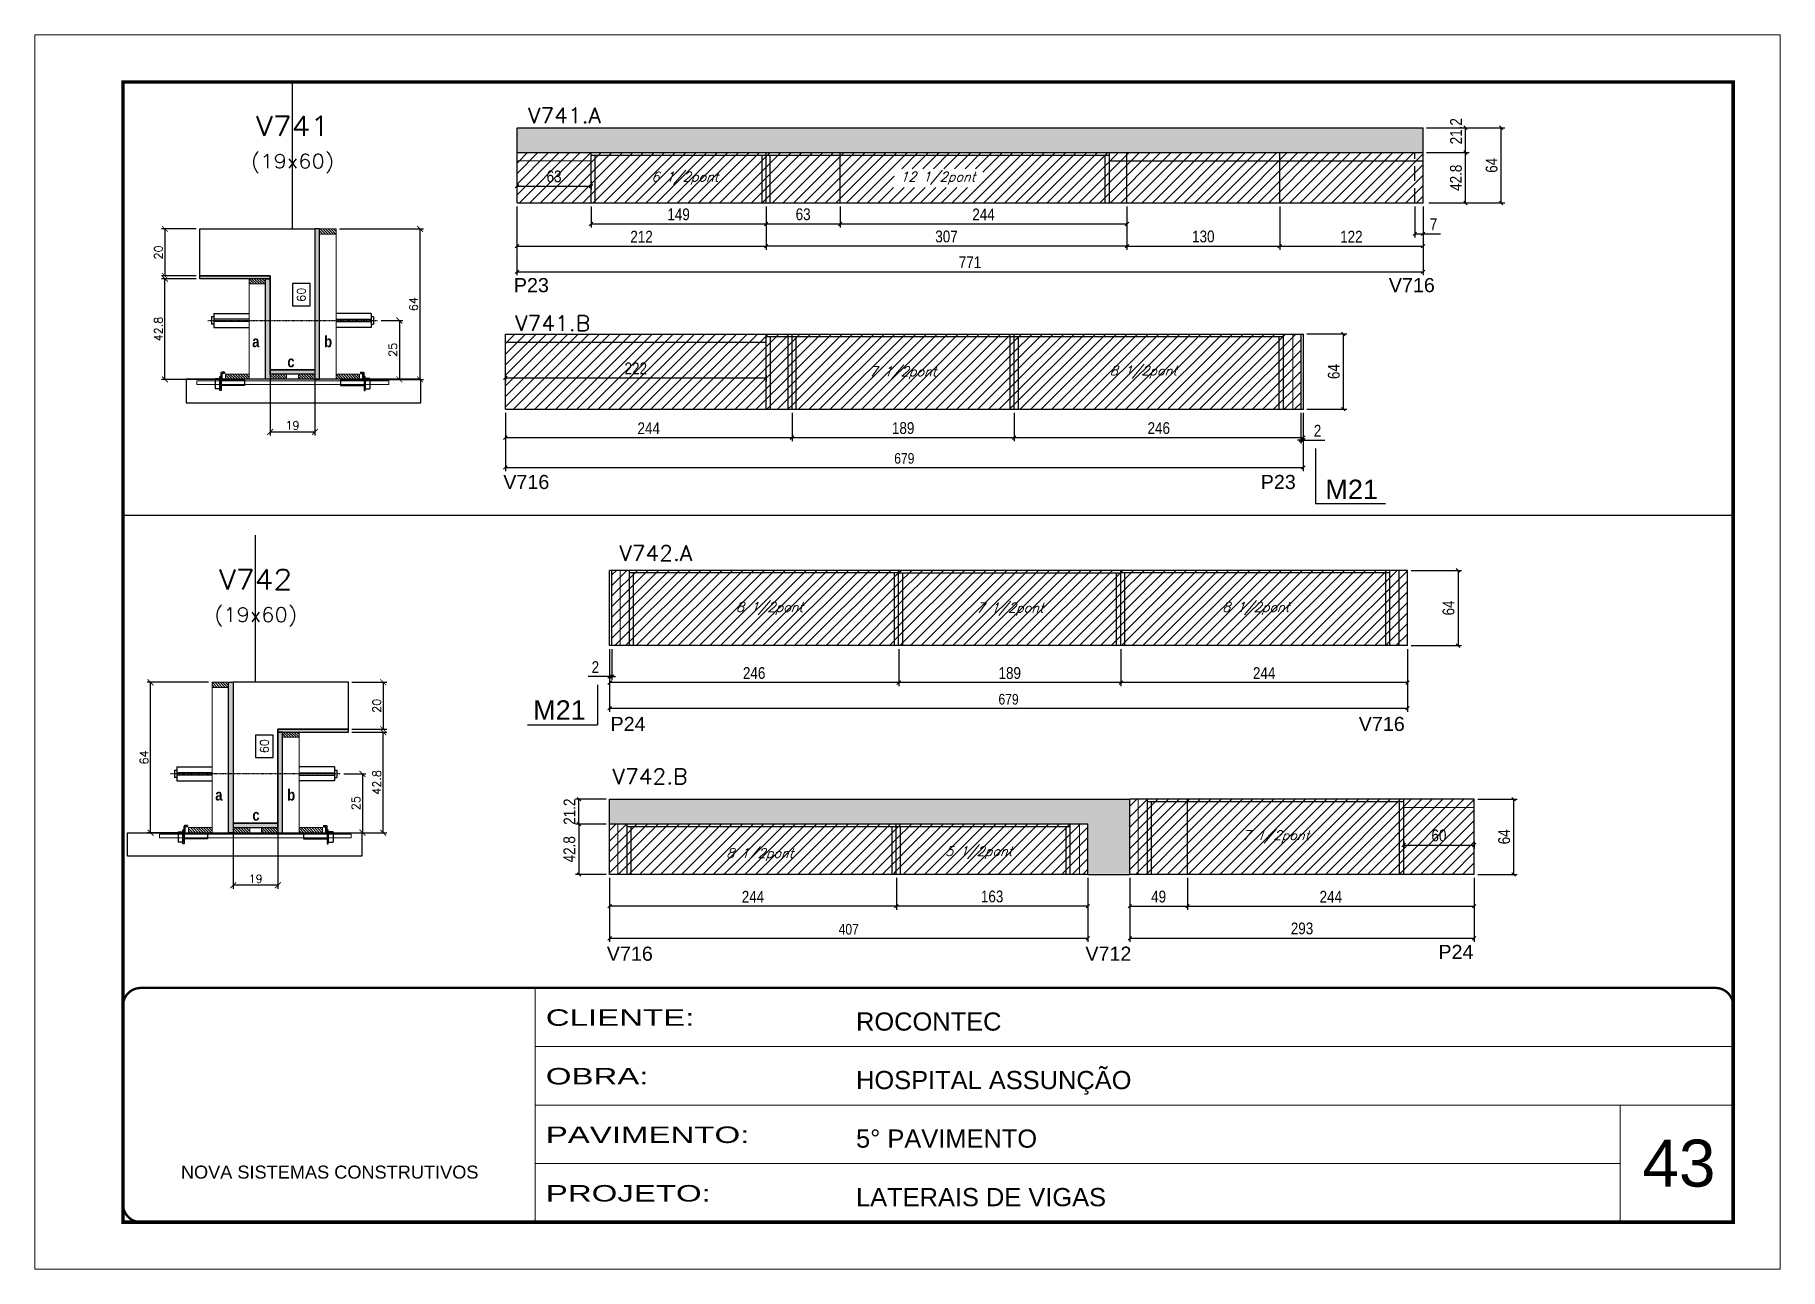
# Model space of a CAD drawing. Extents: x -20960 to -5926, y -2106 to 21915.
# Drawn here: x -9037 to -7552, y 9380 to 10430 of the extents above; entities that cross this region are included whole.
import ezdxf
from ezdxf.enums import TextEntityAlignment as Align

# ---------------------------------------------------------------- set-up
doc = ezdxf.new("R2010")
doc.units = 0
for name, pattern in [('CONTINUO', [0]), ('DASHED', [0.75, 0.5, -0.25]), ('HIDDEN', [0.375, 0.25, -0.125])]:
    doc.linetypes.add(name, pattern=pattern)
for name, color, linetype in [('5', 5, 'Continuous'), ('barrote', 251, 'Continuous'), ('COTA', 241, 'Continuous'), ('Cota Seção (2x)', 4, 'Continuous'), ('detalhes', 4, 'Continuous'), ('NOMENCLATURA', 7, 'Continuous'), ('Painéis', 200, 'Continuous'), ('presilha', 1, 'Continuous'), ('Reaproveitamento', 251, 'Continuous'), ('SARR_2.2x7', 40, 'Continuous'), ('SARR_3.5x7', 81, 'Continuous'), ('TENSOR', 3, 'Continuous'), ('texto', 7, 'Continuous'), ('Texto de Titulo', 7, 'Continuous'), ('Texto Qtd Sarr', 242, 'Continuous')]:
    doc.layers.add(name, color=color, linetype=linetype)
for name, color, linetype, lineweight in [('CARIMBO', 255, 'Continuous', 9), ('CONCRETO', 251, 'Continuous', 25), ('Folhas', 255, 'Continuous', 9), ('Hachura', 251, 'Continuous', 9), ('Madeira', 126, 'Continuous', 18), ('Sarr 2.2x7', 40, 'Continuous', 9), ('SARRAFO DE PRESSAO', 251, 'DASHED', 9), ('SCO-___-LAJ', 2, 'Continuous', 0), ('Texto Seção', 7, 'Continuous', 15)]:
    doc.layers.add(name, color=color, linetype=linetype, lineweight=lineweight)
doc.styles.add('ARIAL', font='arial.ttf')
doc.styles.add('COTA TECNICA', font='techl___.ttf', dxfattribs={"height": 10})
doc.styles.add('COTA TECNICA-50', font='techl___.ttf', dxfattribs={"height": 9})
doc.styles.add('REGUA-120', font='ROMANS.shx', dxfattribs={"height": 15})
doc.styles.add('Romans', font='romans.shx')
doc.styles.get("Standard").update_dxf_attribs({"font": 'arial.ttf'})
doc.styles.add('TECNICA', font='techb___.ttf', dxfattribs={"height": 10})
doc.styles.add('Tecnologia', font='')
doc.styles.get('Tecnologia').set_extended_font_data('Forgotten Futurist')
doc.dimstyles.new('COTA PAINEL-50', dxfattribs={"dimtxt": 9, "dimasz": 3, "dimexe": 3, "dimexo": 3, "dimgap": 3, "dimtad": 1, "dimdec": 1, "dimzin": 12, "dimdsep": 46, "dimtxsty": 'COTA TECNICA-50', "dimblk1": 'OBLIQUE', "dimblk2": 'OBLIQUE', "dimsah": 1, "dimcen": 0.9, "dimclrd": 4, "dimclre": 4, "dimclrt": 240, "dimadec": 1, "dimazin": 3, "dimtfac": 1, "dimtdec": 1, "dimtmove": 0, "dimatfit": 3, "dimfxl": 1, "dimtolj": 1, "dimtzin": 12, "dimarcsym": 0})
doc.dimstyles.new('Cota Seção (2x)', dxfattribs={"dimtxt": 7, "dimasz": 5, "dimexe": 3, "dimexo": 3, "dimgap": 2, "dimtad": 3, "dimdec": 1, "dimlfac": 0.5, "dimzin": 12, "dimdsep": 46, "dimtxsty": 'Romans', "dimblk": 'ARCHTICK', "dimcen": 0, "dimclrd": 4, "dimclre": 4, "dimclrt": 1, "dimadec": 1, "dimazin": 3, "dimtfac": 1, "dimtdec": 1, "dimtmove": 0, "dimatfit": 3, "dimldrblk": 'OBLIQUE', "dimfxl": 1, "dimtolj": 1, "dimtzin": 12, "dimarcsym": 0})
doc.dimstyles.new('Cota Seção interna', dxfattribs={"dimtxt": 7, "dimasz": 6, "dimexe": 0.18, "dimexo": 2, "dimgap": -4, "dimtad": 3, "dimdec": 1, "dimlfac": 0.5, "dimzin": 12, "dimdsep": 46, "dimtxsty": 'Romans', "dimblk": 'ARCHTICK', "dimcen": 0.09, "dimse1": 1, "dimse2": 1, "dimsd1": 1, "dimsd2": 1, "dimclrd": 180, "dimclre": 5, "dimclrt": 1, "dimadec": 0, "dimazin": 3, "dimtfac": 1, "dimtdec": 1, "dimtofl": 0, "dimtmove": 0, "dimatfit": 3, "dimldrblk": 'ARCHTICK', "dimfxl": 1, "dimtolj": 1, "dimtzin": 0, "dimarcsym": 0})
doc.dimstyles.new('PAINEL', dxfattribs={"dimtxt": 10, "dimasz": 3, "dimexe": 3, "dimexo": 3, "dimgap": 3, "dimtad": 1, "dimdec": 1, "dimzin": 12, "dimdsep": 46, "dimtxsty": 'COTA TECNICA', "dimblk1": 'OBLIQUE', "dimblk2": 'OBLIQUE', "dimsah": 1, "dimcen": 0.9, "dimclrd": 4, "dimclre": 4, "dimclrt": 240, "dimadec": 1, "dimazin": 3, "dimtfac": 1, "dimtdec": 1, "dimtmove": 0, "dimatfit": 3, "dimfxl": 1, "dimtolj": 1, "dimtzin": 12, "dimarcsym": 0})
pattern_1 = [(45, (7701.408, 12325.307), (-4.490128, 4.490128), [])]
pattern_2 = [(315, (14088.413, 1521.286), (1.12253202, 1.12253202), [])]
pattern_3 = [(315, (14119.8435, 1906.9961), (1.12253202, 1.12253202), [])]

msp = doc.modelspace()

# ---------------------------------------------------------------- texts
at = {"layer": '5', "linetype": 'Continuous'}
for s, rotation, p in [('P23', 0.00004, (-8629.46, 10210.77)), ('V716', 0.00004, (-7884.95, 10210.77)), ('V716', 0.00004, (-8638.44, 10043.29)), ('P23', 0.00004, (-7993.94, 10043.29)), ('P24', 359.99996, (-8547.18, 9837.44)), ('V716', 359.99996, (-7910.53, 9837.44)), ('V716', 0.00004, (-8550.36, 9641.99)), ('V712', 0.00004, (-8143.14, 9641.99)), ('P24', 0.00004, (-7842.74, 9643.49))]:
    msp.add_text(s, height=12, rotation=rotation, dxfattribs=at).set_placement(p)
at = {"layer": 'CARIMBO', "style": 'ARIAL'}
msp.add_text('43', height=40, dxfattribs=at).set_placement((-7669.14, 9449.78))
at = {"layer": 'detalhes', "style": 'TECNICA'}
for s, p in [('b', (-8790.85, 10163.96)), ('a', (-8852.08, 10163.98)), ('c', (-8822.18, 10146.88)), ('b', (-8822.28, 9778.25)), ('a', (-8883.51, 9778.27)), ('c', (-8851.91, 9761.17))]:
    msp.add_text(s, height=9.6, dxfattribs=at).set_placement(p)
at = {"layer": 'NOMENCLATURA', "linetype": 'Continuous'}
for p in [(-7938.96, 10034.77), (-8613.09, 9847.01)]:
    msp.add_text('M21', height=16.5, dxfattribs=at).set_placement(p)
at = {"layer": 'texto', "color": 2, "char_height": 8, "attachment_point": 5, "style": 'Romans'}
for s, insert in [('{\\Q19;\\C256;6 1/2pont}', (-8483.94, 10307.71)), ('{\\Q19;\\C256;12 1/2pont}', (-8268.76, 10307.71)), ('{\\Q19;\\C256;7 1/2pont}', (-8298.43, 10142.08)), ('{\\Q19;\\C256;8 1/2pont}', (-8093.78, 10142.69)), ('{\\Q19;\\C256;8 1/2pont}', (-8411.91, 9941.6)), ('{\\Q19;\\C256;7 1/2pont}', (-8207.25, 9941)), ('{\\Q19;\\C256;8 1/2pont}', (-7998.11, 9941.6)), ('{\\Q19;\\C256;7 1/2pont}', (-7981.26, 9747.37)), ('{\\Q19;\\C256;8 1/2pont}', (-8420.19, 9732.26)), ('{\\Q19;\\C256;5 1/2pont}', (-8233.85, 9733.87))]:
    msp.add_mtext(s, dxfattribs=dict(at, insert=insert))
at = {"layer": 'Texto Seção', "style": 'REGUA-120', "width": 1.05}
for s, p in [('V741.A', (-8617.39, 10354.69)), ('V741.B', (-8628.29, 10177.8)), ('V742.A', (-8539.65, 9982.25)), ('V742.B', (-8545.41, 9792.29))]:
    msp.add_text(s, height=13, dxfattribs=at).set_placement(p)

# ---------------------------------------------------------------- blocks, each defined once
blk = doc.blocks.new('9999999999')
at = {"color": 30, "linetype": 'CONTINUO'}
for p, q in [((98564.6, 34230.2), (98564.6, 34429.4)), ((98564.6, 34379.6), (99584, 34379.6)), ((98564.6, 34329.8), (99488, 34329.8)), ((99584, 34329.8), (99488, 34329.8)), ((99488, 34329.8), (99488, 34230.2)), ((98564.6, 34280), (99488, 34280))]:
    blk.add_line(p, q, dxfattribs=at)
at = {"color": 30, "linetype": 'CONTINUO', "const_width": 2}
blk.add_lwpolyline([(99584, 34230.2), (99584, 34414.4, 0.414214), (99569, 34429.4), (98229, 34429.4, 0.414214), (98214, 34414.4), (98214, 34245.2, 0.414214), (98229, 34230.2), (99584, 34230.2)], format="xyb", dxfattribs=at)
at = {"layer": 'Folhas'}
blk.add_lwpolyline([(98139, 34190.2), (99624, 34190.2), (99624, 35240.2), (98139, 35240.2)], close=True, dxfattribs=at)
at = {"layer": 'Folhas', "color": 30, "const_width": 3}
blk.add_lwpolyline([(98214, 34230.2), (99584, 34230.2), (99584, 35200.2), (98214, 35200.2)], close=True, dxfattribs=at)
at = {"color": 7, "linetype": 'Continuous', "ltscale": 5, "style": 'ARIAL'}
for s, height, p in [('ROCONTEC', 15.48, (98837.7, 34393.1)), ('HOSPITAL ASSUNÇÃO', 15.483, (98837.7, 34343.3)), ('5° PAVIMENTO', 15.483, (98837.7, 34293.5)), ('NOVA SISTEMAS CONSTRUTIVOS', 11.059, (98263.2, 34267.2)), ('LATERAIS DE VIGAS', 15.483, (98837.7, 34243.7))]:
    blk.add_text(s, height=height, dxfattribs=at).set_placement(p)
at = {"layer": 'Folhas', "color": 7, "style": 'Tecnologia', "width": 1.5}
for s, p in [('CLIENTE:', (98573.7, 34397.2)), ('OBRA:', (98573.7, 34347.3)), ('PAVIMENTO:', (98573.7, 34297.5)), ('PROJETO:', (98573.7, 34247.7))]:
    blk.add_text(s, height=14, dxfattribs=at).set_placement(p)
blk = doc.blocks.new('_Oblique')
at = {"color": 0, "linetype": 'ByBlock', "lineweight": -2}
blk.add_line((-0.5, -0.5), (0.5, 0.5), dxfattribs=at)
blk = doc.blocks.new('*D1468')
at = {"layer": 'COTA', "color": 4, "linetype": 'ByBlock', "lineweight": -2, "transparency": 16777216}
for p, q in [((-8113, 9907.1), (-8113, 9875.6)), ((-7869, 9907.1), (-7869, 9875.6)), ((-7869, 9878.6), (-8113, 9878.6))]:
    blk.add_line(p, q, dxfattribs=at)
at = {"layer": 'Defpoints', "color": 0, "linetype": 'ByBlock', "transparency": 16777216}
for p in [(-8113, 9910.1), (-7869, 9910.1), (-8113, 9878.6)]:
    blk.add_point(p, dxfattribs=at)
at = {"layer": 'COTA', "color": 4, "linetype": 'ByBlock', "lineweight": -2, "transparency": 16777216, "xscale": 3, "yscale": 3, "zscale": 3, "rotation": 180}
blk.add_blockref('_Oblique', (-8113, 9878.6), dxfattribs=at)
at = {"layer": 'COTA', "color": 4, "linetype": 'ByBlock', "lineweight": -2, "transparency": 16777216, "xscale": 3, "yscale": 3, "zscale": 3}
blk.add_blockref('_Oblique', (-7869, 9878.6), dxfattribs=at)
at = {"layer": 'COTA', "color": 240, "linetype": 'ByBlock', "transparency": 16777216, "insert": (-7991, 9886.7), "char_height": 10, "attachment_point": 5, "style": 'COTA TECNICA'}
blk.add_mtext('\\A1;244', dxfattribs=at)
blk = doc.blocks.new('*D1469')
at = {"layer": 'COTA', "color": 4, "linetype": 'ByBlock', "lineweight": -2, "transparency": 16777216}
for p, q in [((-8302, 9907.1), (-8302, 9875.6)), ((-8113, 9907.1), (-8113, 9875.6)), ((-8113, 9878.6), (-8302, 9878.6))]:
    blk.add_line(p, q, dxfattribs=at)
at = {"layer": 'Defpoints', "color": 0, "linetype": 'ByBlock', "transparency": 16777216}
for p in [(-8302, 9910.1), (-8113, 9910.1), (-8302, 9878.6)]:
    blk.add_point(p, dxfattribs=at)
at = {"layer": 'COTA', "color": 4, "linetype": 'ByBlock', "lineweight": -2, "transparency": 16777216, "xscale": 3, "yscale": 3, "zscale": 3, "rotation": 180}
blk.add_blockref('_Oblique', (-8302, 9878.6), dxfattribs=at)
at = {"layer": 'COTA', "color": 4, "linetype": 'ByBlock', "lineweight": -2, "transparency": 16777216, "xscale": 3, "yscale": 3, "zscale": 3}
blk.add_blockref('_Oblique', (-8113, 9878.6), dxfattribs=at)
at = {"layer": 'COTA', "color": 240, "linetype": 'ByBlock', "transparency": 16777216, "insert": (-8207.5, 9886.7), "char_height": 10, "attachment_point": 5, "style": 'COTA TECNICA'}
blk.add_mtext('\\A1;189', dxfattribs=at)
blk = doc.blocks.new('*D1486')
at = {"layer": 'COTA', "color": 4, "linetype": 'ByBlock', "lineweight": -2, "transparency": 16777216}
for p, q in [((-8548, 9907.1), (-8548, 9875.6)), ((-8302, 9907.1), (-8302, 9875.6)), ((-8302, 9878.6), (-8548, 9878.6))]:
    blk.add_line(p, q, dxfattribs=at)
at = {"layer": 'Defpoints', "color": 0, "linetype": 'ByBlock', "transparency": 16777216}
for p in [(-8548, 9910.1), (-8302, 9910.1), (-8548, 9878.6)]:
    blk.add_point(p, dxfattribs=at)
at = {"layer": 'COTA', "color": 4, "linetype": 'ByBlock', "lineweight": -2, "transparency": 16777216, "xscale": 3, "yscale": 3, "zscale": 3, "rotation": 180}
blk.add_blockref('_Oblique', (-8548, 9878.6), dxfattribs=at)
at = {"layer": 'COTA', "color": 4, "linetype": 'ByBlock', "lineweight": -2, "transparency": 16777216, "xscale": 3, "yscale": 3, "zscale": 3}
blk.add_blockref('_Oblique', (-8302, 9878.6), dxfattribs=at)
at = {"layer": 'COTA', "color": 240, "linetype": 'ByBlock', "transparency": 16777216, "insert": (-8425, 9886.7), "char_height": 10, "attachment_point": 5, "style": 'COTA TECNICA'}
blk.add_mtext('\\A1;246', dxfattribs=at)
blk = doc.blocks.new('*D1487')
at = {"layer": 'COTA', "color": 4, "linetype": 'ByBlock', "lineweight": -2, "transparency": 16777216}
for p, q in [((-8548, 9907.1), (-8548, 9880.8)), ((-8546, 9907.1), (-8546, 9880.8)), ((-8548, 9883.8), (-8566.1, 9883.8)), ((-8546, 9883.8), (-8548, 9883.8)), ((-8546, 9883.8), (-8543, 9883.8))]:
    blk.add_line(p, q, dxfattribs=at)
at = {"layer": 'Defpoints', "color": 0, "linetype": 'ByBlock', "transparency": 16777216}
for p in [(-8548, 9910.1), (-8546, 9910.1), (-8548, 9883.8)]:
    blk.add_point(p, dxfattribs=at)
at = {"layer": 'COTA', "color": 4, "linetype": 'ByBlock', "lineweight": -2, "transparency": 16777216, "xscale": 3, "yscale": 3, "zscale": 3}
blk.add_blockref('_Oblique', (-8548, 9883.8), dxfattribs=at)
at = {"layer": 'COTA', "color": 4, "linetype": 'ByBlock', "lineweight": -2, "transparency": 16777216, "xscale": 3, "yscale": 3, "zscale": 3, "rotation": 180}
blk.add_blockref('_Oblique', (-8546, 9883.8), dxfattribs=at)
at = {"layer": 'COTA', "color": 240, "linetype": 'ByBlock', "transparency": 16777216, "insert": (-8560.1, 9891.8), "char_height": 10, "attachment_point": 5, "style": 'COTA TECNICA'}
blk.add_mtext('\\A1;2', dxfattribs=at)
blk = doc.blocks.new('*D1488')
at = {"layer": 'COTA', "color": 4, "linetype": 'ByBlock', "lineweight": -2, "transparency": 16777216}
for p, q in [((-7866, 9974.1), (-7823, 9974.1)), ((-7826, 9974.1), (-7826, 9910.1)), ((-7866, 9910.1), (-7823, 9910.1))]:
    blk.add_line(p, q, dxfattribs=at)
at = {"layer": 'Defpoints', "color": 0, "linetype": 'ByBlock', "transparency": 16777216}
for p in [(-7869, 9974.1), (-7869, 9910.1), (-7826, 9910.1)]:
    blk.add_point(p, dxfattribs=at)
at = {"layer": 'COTA', "color": 4, "linetype": 'ByBlock', "lineweight": -2, "transparency": 16777216, "xscale": 3, "yscale": 3, "zscale": 3}
for p, rotation in [((-7826, 9974.1), 90), ((-7826, 9910.1), 270)]:
    blk.add_blockref('_Oblique', p, dxfattribs=dict(at, rotation=rotation))
at = {"layer": 'COTA', "color": 240, "linetype": 'ByBlock', "transparency": 16777216, "insert": (-7834.1, 9942.1), "char_height": 10, "attachment_point": 5, "rotation": 90, "style": 'COTA TECNICA'}
blk.add_mtext('\\A1;64', dxfattribs=at)
blk = doc.blocks.new('*D1489')
at = {"layer": 'COTA', "color": 4, "linetype": 'ByBlock', "lineweight": -2, "transparency": 16777216}
for p, q in [((-8304, 9712.4), (-8304, 9685.4)), ((-8141, 9712.4), (-8141, 9685.4)), ((-8141, 9688.4), (-8304, 9688.4))]:
    blk.add_line(p, q, dxfattribs=at)
at = {"layer": 'Defpoints', "color": 0, "linetype": 'ByBlock', "transparency": 16777216}
for p in [(-8304, 9715.4), (-8141, 9715.4), (-8304, 9688.4)]:
    blk.add_point(p, dxfattribs=at)
at = {"layer": 'COTA', "color": 4, "linetype": 'ByBlock', "lineweight": -2, "transparency": 16777216, "xscale": 3, "yscale": 3, "zscale": 3, "rotation": 180}
blk.add_blockref('_Oblique', (-8304, 9688.4), dxfattribs=at)
at = {"layer": 'COTA', "color": 4, "linetype": 'ByBlock', "lineweight": -2, "transparency": 16777216, "xscale": 3, "yscale": 3, "zscale": 3}
blk.add_blockref('_Oblique', (-8141, 9688.4), dxfattribs=at)
at = {"layer": 'COTA', "color": 240, "linetype": 'ByBlock', "transparency": 16777216, "insert": (-8222.5, 9696.6), "char_height": 10, "attachment_point": 5, "style": 'COTA TECNICA'}
blk.add_mtext('\\A1;163', dxfattribs=at)
blk = doc.blocks.new('*D1490')
at = {"layer": 'COTA', "color": 4, "linetype": 'ByBlock', "lineweight": -2, "transparency": 16777216}
for p, q in [((-8548, 9712.4), (-8548, 9685.4)), ((-8304, 9712.4), (-8304, 9685.4)), ((-8304, 9688.4), (-8548, 9688.4))]:
    blk.add_line(p, q, dxfattribs=at)
at = {"layer": 'Defpoints', "color": 0, "linetype": 'ByBlock', "transparency": 16777216}
for p in [(-8548, 9715.4), (-8304, 9715.4), (-8548, 9688.4)]:
    blk.add_point(p, dxfattribs=at)
at = {"layer": 'COTA', "color": 4, "linetype": 'ByBlock', "lineweight": -2, "transparency": 16777216, "xscale": 3, "yscale": 3, "zscale": 3, "rotation": 180}
blk.add_blockref('_Oblique', (-8548, 9688.4), dxfattribs=at)
at = {"layer": 'COTA', "color": 4, "linetype": 'ByBlock', "lineweight": -2, "transparency": 16777216, "xscale": 3, "yscale": 3, "zscale": 3}
blk.add_blockref('_Oblique', (-8304, 9688.4), dxfattribs=at)
at = {"layer": 'COTA', "color": 240, "linetype": 'ByBlock', "transparency": 16777216, "insert": (-8426, 9696.4), "char_height": 10, "attachment_point": 5, "style": 'COTA TECNICA'}
blk.add_mtext('\\A1;244', dxfattribs=at)
blk = doc.blocks.new('*D1443')
at = {"layer": 'COTA', "color": 4, "linetype": 'ByBlock', "lineweight": -2, "transparency": 16777216}
for p, q in [((-8551, 9758.2), (-8577.1, 9758.2)), ((-8574.1, 9758.2), (-8574.1, 9715.4)), ((-8551, 9715.4), (-8577.1, 9715.4))]:
    blk.add_line(p, q, dxfattribs=at)
at = {"layer": 'Defpoints', "color": 0, "linetype": 'ByBlock', "transparency": 16777216}
for p in [(-8548, 9758.2), (-8574.1, 9715.4), (-8548, 9715.4)]:
    blk.add_point(p, dxfattribs=at)
at = {"layer": 'COTA', "color": 4, "linetype": 'ByBlock', "lineweight": -2, "transparency": 16777216, "xscale": 3, "yscale": 3, "zscale": 3}
for p, rotation in [((-8574.1, 9758.2), 90), ((-8574.1, 9715.4), 270)]:
    blk.add_blockref('_Oblique', p, dxfattribs=dict(at, rotation=rotation))
at = {"layer": 'COTA', "color": 240, "linetype": 'ByBlock', "transparency": 16777216, "insert": (-8582.2, 9736.8), "char_height": 10, "attachment_point": 5, "rotation": 90, "style": 'COTA TECNICA'}
blk.add_mtext('\\A1;42.8', dxfattribs=at)
blk = doc.blocks.new('*D1444')
at = {"layer": 'COTA', "color": 4, "linetype": 'ByBlock', "lineweight": -2, "transparency": 16777216}
for p, q in [((-8551, 9779.4), (-8577.1, 9779.4)), ((-8574.1, 9758.2), (-8574.1, 9779.4)), ((-8551, 9758.2), (-8577.1, 9758.2))]:
    blk.add_line(p, q, dxfattribs=at)
at = {"layer": 'Defpoints', "color": 0, "linetype": 'ByBlock', "transparency": 16777216}
for p in [(-8574.1, 9779.4), (-8548, 9779.4), (-8548, 9758.2)]:
    blk.add_point(p, dxfattribs=at)
at = {"layer": 'COTA', "color": 4, "linetype": 'ByBlock', "lineweight": -2, "transparency": 16777216, "xscale": 3, "yscale": 3, "zscale": 3}
for p, rotation in [((-8574.1, 9779.4), 90), ((-8574.1, 9758.2), 270)]:
    blk.add_blockref('_Oblique', p, dxfattribs=dict(at, rotation=rotation))
at = {"layer": 'COTA', "color": 240, "linetype": 'ByBlock', "transparency": 16777216, "insert": (-8582.1, 9768.8), "char_height": 10, "attachment_point": 5, "rotation": 90, "style": 'COTA TECNICA'}
blk.add_mtext('\\A1;21.2', dxfattribs=at)
blk = doc.blocks.new('*D1445')
at = {"layer": 'COTA', "color": 4, "linetype": 'ByBlock', "lineweight": -2, "transparency": 16777216}
for p, q in [((-7809.3, 9779.4), (-7775.7, 9779.4)), ((-7778.7, 9715.4), (-7778.7, 9779.4)), ((-7809.3, 9715.4), (-7775.7, 9715.4))]:
    blk.add_line(p, q, dxfattribs=at)
at = {"layer": 'Defpoints', "color": 0, "linetype": 'ByBlock', "transparency": 16777216}
for p in [(-7812.3, 9779.4), (-7778.7, 9779.4), (-7812.3, 9715.4)]:
    blk.add_point(p, dxfattribs=at)
at = {"layer": 'COTA', "color": 4, "linetype": 'ByBlock', "lineweight": -2, "transparency": 16777216, "xscale": 3, "yscale": 3, "zscale": 3}
for p, rotation in [((-7778.7, 9779.4), 90), ((-7778.7, 9715.4), 270)]:
    blk.add_blockref('_Oblique', p, dxfattribs=dict(at, rotation=rotation))
at = {"layer": 'COTA', "color": 240, "linetype": 'ByBlock', "transparency": 16777216, "insert": (-7786.8, 9747.4), "char_height": 10, "attachment_point": 5, "rotation": 90, "style": 'COTA TECNICA'}
blk.add_mtext('\\A1;64', dxfattribs=at)
blk = doc.blocks.new('*D1470')
at = {"layer": 'COTA', "color": 4, "linetype": 'ByBlock', "lineweight": -2, "transparency": 16777216}
for p, q in [((-8105.3, 9712.4), (-8105.3, 9658.1)), ((-7812.3, 9712.4), (-7812.3, 9658.1)), ((-8105.3, 9661.1), (-7812.3, 9661.1))]:
    blk.add_line(p, q, dxfattribs=at)
at = {"layer": 'Defpoints', "color": 0, "linetype": 'ByBlock', "transparency": 16777216}
for p in [(-8105.3, 9715.4), (-7812.3, 9715.4), (-7812.3, 9661.1)]:
    blk.add_point(p, dxfattribs=at)
at = {"layer": 'COTA', "color": 4, "linetype": 'ByBlock', "lineweight": -2, "transparency": 16777216, "xscale": 3, "yscale": 3, "zscale": 3, "rotation": 180}
blk.add_blockref('_Oblique', (-8105.3, 9661.1), dxfattribs=at)
at = {"layer": 'COTA', "color": 4, "linetype": 'ByBlock', "lineweight": -2, "transparency": 16777216, "xscale": 3, "yscale": 3, "zscale": 3}
blk.add_blockref('_Oblique', (-7812.3, 9661.1), dxfattribs=at)
at = {"layer": 'COTA', "color": 240, "linetype": 'ByBlock', "transparency": 16777216, "insert": (-7958.8, 9669.4), "char_height": 10, "attachment_point": 5, "style": 'COTA TECNICA'}
blk.add_mtext('\\A1;293', dxfattribs=at)
blk = doc.blocks.new('*D1471')
at = {"layer": 'COTA', "color": 4, "linetype": 'ByBlock', "lineweight": -2, "transparency": 16777216}
for p, q in [((-8105.3, 9712.4), (-8105.3, 9685.4)), ((-8056.3, 9712.4), (-8056.3, 9685.4)), ((-8105.3, 9688.4), (-8056.3, 9688.4))]:
    blk.add_line(p, q, dxfattribs=at)
at = {"layer": 'Defpoints', "color": 0, "linetype": 'ByBlock', "transparency": 16777216}
for p in [(-8105.3, 9715.4), (-8056.3, 9715.4), (-8056.3, 9688.4)]:
    blk.add_point(p, dxfattribs=at)
at = {"layer": 'COTA', "color": 4, "linetype": 'ByBlock', "lineweight": -2, "transparency": 16777216, "xscale": 3, "yscale": 3, "zscale": 3, "rotation": 180}
blk.add_blockref('_Oblique', (-8105.3, 9688.4), dxfattribs=at)
at = {"layer": 'COTA', "color": 4, "linetype": 'ByBlock', "lineweight": -2, "transparency": 16777216, "xscale": 3, "yscale": 3, "zscale": 3}
blk.add_blockref('_Oblique', (-8056.3, 9688.4), dxfattribs=at)
at = {"layer": 'COTA', "color": 240, "linetype": 'ByBlock', "transparency": 16777216, "insert": (-8080.8, 9696.5), "char_height": 10, "attachment_point": 5, "style": 'COTA TECNICA'}
blk.add_mtext('\\A1;49', dxfattribs=at)
blk = doc.blocks.new('*D1472')
at = {"layer": 'COTA', "color": 4, "linetype": 'ByBlock', "lineweight": -2, "transparency": 16777216}
for p, q in [((-8056.3, 9712.4), (-8056.3, 9685.4)), ((-7812.3, 9712.4), (-7812.3, 9685.4)), ((-8056.3, 9688.4), (-7812.3, 9688.4))]:
    blk.add_line(p, q, dxfattribs=at)
at = {"layer": 'Defpoints', "color": 0, "linetype": 'ByBlock', "transparency": 16777216}
for p in [(-8056.3, 9715.4), (-7812.3, 9715.4), (-7812.3, 9688.4)]:
    blk.add_point(p, dxfattribs=at)
at = {"layer": 'COTA', "color": 4, "linetype": 'ByBlock', "lineweight": -2, "transparency": 16777216, "xscale": 3, "yscale": 3, "zscale": 3, "rotation": 180}
blk.add_blockref('_Oblique', (-8056.3, 9688.4), dxfattribs=at)
at = {"layer": 'COTA', "color": 4, "linetype": 'ByBlock', "lineweight": -2, "transparency": 16777216, "xscale": 3, "yscale": 3, "zscale": 3}
blk.add_blockref('_Oblique', (-7812.3, 9688.4), dxfattribs=at)
at = {"layer": 'COTA', "color": 240, "linetype": 'ByBlock', "transparency": 16777216, "insert": (-7934.3, 9696.4), "char_height": 10, "attachment_point": 5, "style": 'COTA TECNICA'}
blk.add_mtext('\\A1;244', dxfattribs=at)
blk = doc.blocks.new('*D1473')
at = {"layer": 'COTA', "color": 4, "linetype": 'ByBlock', "lineweight": -2, "transparency": 16777216}
for p, q in [((-7872.3, 9743.3), (-7872.3, 9737.4)), ((-7812.3, 9743.3), (-7812.3, 9737.4)), ((-7872.3, 9740.4), (-7812.3, 9740.4))]:
    blk.add_line(p, q, dxfattribs=at)
at = {"layer": 'Defpoints', "color": 0, "linetype": 'ByBlock', "transparency": 16777216}
for p in [(-7872.3, 9746.3), (-7812.3, 9746.3), (-7812.3, 9740.4)]:
    blk.add_point(p, dxfattribs=at)
at = {"layer": 'COTA', "color": 4, "linetype": 'ByBlock', "lineweight": -2, "transparency": 16777216, "xscale": 3, "yscale": 3, "zscale": 3, "rotation": 180}
blk.add_blockref('_Oblique', (-7872.3, 9740.4), dxfattribs=at)
at = {"layer": 'COTA', "color": 4, "linetype": 'ByBlock', "lineweight": -2, "transparency": 16777216, "xscale": 3, "yscale": 3, "zscale": 3}
blk.add_blockref('_Oblique', (-7812.3, 9740.4), dxfattribs=at)
at = {"layer": 'COTA', "color": 240, "linetype": 'ByBlock', "transparency": 16777216, "insert": (-7842.3, 9748.5), "char_height": 10, "attachment_point": 5, "style": 'COTA TECNICA'}
blk.add_mtext('\\A1;60', dxfattribs=at)
blk = doc.blocks.new('_ArchTick')
at = {"color": 0, "linetype": 'ByBlock', "const_width": 0.15}
blk.add_lwpolyline([(-0.5, -0.5), (0.5, 0.5)], dxfattribs=at)
blk = doc.blocks.new('*D1446')
at = {"layer": 'COTA', "color": 4, "lineweight": -2, "transparency": 16777216}
for p, q in [((-8767.2, 9836.5), (-8737.6, 9836.5)), ((-8740.6, 9750.9), (-8740.6, 9836.5)), ((-8789.2, 9750.9), (-8737.6, 9750.9))]:
    blk.add_line(p, q, dxfattribs=at)
at = {"layer": 'Defpoints', "color": 0, "transparency": 16777216}
for p in [(-8770.2, 9836.5), (-8740.6, 9836.5), (-8792.2, 9750.9)]:
    blk.add_point(p, dxfattribs=at)
at = {"layer": 'COTA', "color": 4, "lineweight": -2, "transparency": 16777216, "xscale": 5, "yscale": 5, "zscale": 5}
for p, rotation in [((-8740.6, 9836.5), 90), ((-8740.6, 9750.9), 270)]:
    blk.add_blockref('_ArchTick', p, dxfattribs=dict(at, rotation=rotation))
at = {"layer": 'COTA', "color": 1, "transparency": 16777216, "insert": (-8746.1, 9793.7), "char_height": 7, "attachment_point": 5, "rotation": 90, "style": 'Romans'}
blk.add_mtext('\\A1;42.8', dxfattribs=at)
blk = doc.blocks.new('*D1447')
at = {"layer": 'COTA', "color": 4, "lineweight": -2, "transparency": 16777216}
for p, q in [((-8767.2, 9878.9), (-8737.6, 9878.9)), ((-8740.6, 9878.9), (-8740.6, 9838.9)), ((-8767.2, 9838.9), (-8737.6, 9838.9))]:
    blk.add_line(p, q, dxfattribs=at)
at = {"layer": 'Defpoints', "color": 0, "transparency": 16777216}
for p in [(-8770.2, 9878.9), (-8770.2, 9838.9), (-8740.6, 9838.9)]:
    blk.add_point(p, dxfattribs=at)
at = {"layer": 'COTA', "color": 4, "lineweight": -2, "transparency": 16777216, "xscale": 5, "yscale": 5, "zscale": 5}
for p, rotation in [((-8740.6, 9878.9), 90), ((-8740.6, 9838.9), 270)]:
    blk.add_blockref('_ArchTick', p, dxfattribs=dict(at, rotation=rotation))
at = {"layer": 'COTA', "color": 1, "transparency": 16777216, "insert": (-8746.1, 9858.9), "char_height": 7, "attachment_point": 5, "rotation": 90, "style": 'Romans'}
blk.add_mtext('\\A1;20', dxfattribs=at)
blk = doc.blocks.new('*D1448')
at = {"layer": 'COTA', "color": 4, "lineweight": -2, "transparency": 16777216}
for p, q in [((-8889.2, 9878.9), (-8941.6, 9878.9)), ((-8938.6, 9750.9), (-8938.6, 9878.9)), ((-8909.2, 9750.9), (-8941.6, 9750.9))]:
    blk.add_line(p, q, dxfattribs=at)
at = {"layer": 'Defpoints', "color": 0, "transparency": 16777216}
for p in [(-8938.6, 9878.9), (-8886.2, 9878.9), (-8906.2, 9750.9)]:
    blk.add_point(p, dxfattribs=at)
at = {"layer": 'COTA', "color": 4, "lineweight": -2, "transparency": 16777216, "xscale": 5, "yscale": 5, "zscale": 5}
for p, rotation in [((-8938.6, 9878.9), 90), ((-8938.6, 9750.9), 270)]:
    blk.add_blockref('_ArchTick', p, dxfattribs=dict(at, rotation=rotation))
at = {"layer": 'COTA', "color": 1, "transparency": 16777216, "insert": (-8944.1, 9814.9), "char_height": 7, "attachment_point": 5, "rotation": 90, "style": 'Romans'}
blk.add_mtext('\\A1;64', dxfattribs=at)
blk = doc.blocks.new('*D1449')
at = {"layer": 'Cota Seção (2x)', "color": 180, "lineweight": -2, "transparency": 16777216}
for p, q in [((-8834.2, 9834), (-8849.2, 9834)), ((-8849.2, 9834), (-8849.2, 9815)), ((-8834.2, 9815), (-8834.2, 9834)), ((-8849.2, 9815), (-8834.2, 9815))]:
    blk.add_line(p, q, dxfattribs=at)
at = {"layer": 'Defpoints', "color": 0, "transparency": 16777216}
for p in [(-8830.2, 9878.9), (-8830.2, 9878.9), (-8830.2, 9758.9)]:
    blk.add_point(p, dxfattribs=at)
at = {"layer": 'Cota Seção (2x)', "color": 1, "transparency": 16777216, "insert": (-8841.7, 9824.5), "char_height": 7, "attachment_point": 5, "rotation": 90, "style": 'Romans'}
blk.add_mtext('\\A1;60', dxfattribs=at)
blk = doc.blocks.new('titulo1')
at = {"layer": 'Defpoints', "color": 252, "linetype": 'HIDDEN', "ltscale": 2}
blk.add_line((0, 0), (0, 125), dxfattribs=at)
at = {"layer": 'Defpoints', "style": 'Romans', "oblique": 15}
blk.add_attdef('FOLHA', text='', height=10, dxfattribs=at).set_placement((0, 15.6), align=Align.MIDDLE_CENTER)
at = {"layer": 'Texto Qtd Sarr', "color": 3, "style": 'Romans', "oblique": 15}
for tag, height, p in [('TITULO', 17, (0, 71.4)), ('SEÇÃO', 12, (0, 41.5))]:
    blk.add_attdef(tag, text='', height=height, dxfattribs=at).set_placement(p, align=Align.MIDDLE_CENTER)
blk = doc.blocks.new('PRESILHA METÁLICA 1')
at = {"layer": 'presilha'}
for p, q in [((0, 13), (6, 13)), ((0, 13), (0, 0)), ((6, 0), (0, 0)), ((6, 15.5), (7.5, 15.5)), ((6, -2.5), (6, 15.5)), ((6, 13), (6, 0)), ((7.5, 10.6), (7.5, 19.9)), ((7.5, 15.5), (7.5, -2.5)), ((37.5, 4.1), (7.5, 4.1)), ((12, 21), (8.6, 21)), ((9, 11.6), (9, 18.9)), ((12, 19.5), (9.6, 19.5)), ((37.5, 11), (9.6, 11)), ((12, 21), (12, 19.5)), ((37.5, 11), (37.5, 4.1)), ((7.5, -2.5), (6, -2.5))]:
    blk.add_line(p, q, dxfattribs=at)
for centre, radius, start, end in [((8.6, 19.9), 1.14, 90, 180), ((9.6, 18.9), 0.57, 90, 180), ((9.6, 11.6), 0.57, 180, 270)]:
    blk.add_arc(centre, radius, start, end, dxfattribs=at)
blk = doc.blocks.new('*D1450')
at = {"layer": 'COTA', "color": 4, "lineweight": -2, "transparency": 16777216}
for p, q in [((-8868.2, 9752.3), (-8868.2, 9703.2)), ((-8830.2, 9752.3), (-8830.2, 9703.2)), ((-8830.2, 9706.2), (-8868.2, 9706.2))]:
    blk.add_line(p, q, dxfattribs=at)
at = {"layer": 'Defpoints', "color": 0, "transparency": 16777216}
for p in [(-8868.2, 9755.3), (-8830.2, 9755.3), (-8868.2, 9706.2)]:
    blk.add_point(p, dxfattribs=at)
at = {"layer": 'COTA', "color": 4, "lineweight": -2, "transparency": 16777216, "xscale": 5, "yscale": 5, "zscale": 5, "rotation": 180}
blk.add_blockref('_ArchTick', (-8868.2, 9706.2), dxfattribs=at)
at = {"layer": 'COTA', "color": 4, "lineweight": -2, "transparency": 16777216, "xscale": 5, "yscale": 5, "zscale": 5}
blk.add_blockref('_ArchTick', (-8830.2, 9706.2), dxfattribs=at)
at = {"layer": 'COTA', "color": 1, "transparency": 16777216, "insert": (-8849.2, 9711.7), "char_height": 7, "attachment_point": 5, "style": 'Romans'}
blk.add_mtext('\\A1;19', dxfattribs=at)
blk = doc.blocks.new('*D1451')
at = {"layer": 'COTA', "color": 4, "lineweight": -2, "transparency": 16777216}
for p, q in [((-8774.2, 9801), (-8755.3, 9801)), ((-8758.3, 9801), (-8758.3, 9750.9)), ((-8773.9, 9750.9), (-8755.3, 9750.9))]:
    blk.add_line(p, q, dxfattribs=at)
at = {"layer": 'Defpoints', "color": 0, "transparency": 16777216}
for p in [(-8777.2, 9801), (-8776.9, 9750.9), (-8758.3, 9750.9)]:
    blk.add_point(p, dxfattribs=at)
at = {"layer": 'COTA', "color": 4, "lineweight": -2, "transparency": 16777216, "xscale": 5, "yscale": 5, "zscale": 5}
for p, rotation in [((-8758.3, 9801), 90), ((-8758.3, 9750.9), 270)]:
    blk.add_blockref('_ArchTick', p, dxfattribs=dict(at, rotation=rotation))
at = {"layer": 'COTA', "color": 1, "transparency": 16777216, "insert": (-8763.8, 9776), "char_height": 7, "attachment_point": 5, "rotation": 90, "style": 'Romans'}
blk.add_mtext('\\A1;25', dxfattribs=at)
blk = doc.blocks.new('*D1452')
at = {"layer": 'COTA', "color": 4, "linetype": 'ByBlock', "lineweight": -2, "transparency": 16777216}
for p, q in [((-8548, 9712.4), (-8548, 9658.1)), ((-8141, 9712.4), (-8141, 9658.1)), ((-8548, 9661.1), (-8141, 9661.1))]:
    blk.add_line(p, q, dxfattribs=at)
at = {"layer": 'Defpoints', "color": 0, "linetype": 'ByBlock', "transparency": 16777216}
for p in [(-8548, 9715.4), (-8141, 9715.4), (-8141, 9661.1)]:
    blk.add_point(p, dxfattribs=at)
at = {"layer": 'COTA', "color": 4, "linetype": 'ByBlock', "lineweight": -2, "transparency": 16777216, "xscale": 3, "yscale": 3, "zscale": 3}
for p, rotation in [((-8548, 9661.1), 179.9995752970141), ((-8141, 9661.1), 359.9995752970141)]:
    blk.add_blockref('_Oblique', p, dxfattribs=dict(at, rotation=rotation))
at = {"layer": 'COTA', "color": 240, "linetype": 'ByBlock', "transparency": 16777216, "insert": (-8344.5, 9668.7), "char_height": 9, "attachment_point": 5, "rotation": 359.9996, "style": 'COTA TECNICA-50'}
blk.add_mtext('\\A1;407', dxfattribs=at)
blk = doc.blocks.new('*D1453')
at = {"layer": 'COTA', "color": 4, "linetype": 'ByBlock', "lineweight": -2, "transparency": 16777216}
for p, q in [((-8548, 9907.1), (-8548, 9853.8)), ((-7869, 9907.1), (-7869, 9853.8)), ((-8548, 9856.8), (-7869, 9856.8))]:
    blk.add_line(p, q, dxfattribs=at)
at = {"layer": 'Defpoints', "color": 0, "linetype": 'ByBlock', "transparency": 16777216}
for p in [(-8548, 9910.1), (-7869, 9910.1), (-7869, 9856.8)]:
    blk.add_point(p, dxfattribs=at)
at = {"layer": 'COTA', "color": 4, "linetype": 'ByBlock', "lineweight": -2, "transparency": 16777216, "xscale": 3, "yscale": 3, "zscale": 3}
for p, rotation in [((-8548, 9856.8), 179.9997168164374), ((-7869, 9856.8), 359.9997168164374)]:
    blk.add_blockref('_Oblique', p, dxfattribs=dict(at, rotation=rotation))
at = {"layer": 'COTA', "color": 240, "linetype": 'ByBlock', "transparency": 16777216, "insert": (-8208.5, 9864.4), "char_height": 9, "attachment_point": 5, "rotation": 359.9997, "style": 'COTA TECNICA-50'}
blk.add_mtext('\\A1;679', dxfattribs=at)
blk = doc.blocks.new('*D1454')
at = {"layer": 'COTA', "color": 4, "lineweight": -2, "transparency": 16777216}
for p, q in [((-8899.8, 10222.2), (-8929.4, 10222.2)), ((-8926.4, 10136.6), (-8926.4, 10222.2)), ((-8877.8, 10136.6), (-8929.4, 10136.6))]:
    blk.add_line(p, q, dxfattribs=at)
at = {"layer": 'Defpoints', "color": 0, "transparency": 16777216}
for p in [(-8926.4, 10222.2), (-8896.8, 10222.2), (-8874.8, 10136.6)]:
    blk.add_point(p, dxfattribs=at)
at = {"layer": 'COTA', "color": 4, "lineweight": -2, "transparency": 16777216, "xscale": 5, "yscale": 5, "zscale": 5}
for p, rotation in [((-8926.4, 10222.2), 90), ((-8926.4, 10136.6), 270)]:
    blk.add_blockref('_ArchTick', p, dxfattribs=dict(at, rotation=rotation))
at = {"layer": 'COTA', "color": 1, "transparency": 16777216, "insert": (-8931.9, 10179.4), "char_height": 7, "attachment_point": 5, "rotation": 90, "style": 'Romans'}
blk.add_mtext('\\A1;42.8', dxfattribs=at)
blk = doc.blocks.new('*D1455')
at = {"layer": 'COTA', "color": 4, "lineweight": -2, "transparency": 16777216}
for p, q in [((-8899.8, 10264.6), (-8929.4, 10264.6)), ((-8926.4, 10264.6), (-8926.4, 10224.6)), ((-8899.8, 10224.6), (-8929.4, 10224.6))]:
    blk.add_line(p, q, dxfattribs=at)
at = {"layer": 'Defpoints', "color": 0, "transparency": 16777216}
for p in [(-8896.8, 10264.6), (-8926.4, 10224.6), (-8896.8, 10224.6)]:
    blk.add_point(p, dxfattribs=at)
at = {"layer": 'COTA', "color": 4, "lineweight": -2, "transparency": 16777216, "xscale": 5, "yscale": 5, "zscale": 5}
for p, rotation in [((-8926.4, 10264.6), 90), ((-8926.4, 10224.6), 270)]:
    blk.add_blockref('_ArchTick', p, dxfattribs=dict(at, rotation=rotation))
at = {"layer": 'COTA', "color": 1, "transparency": 16777216, "insert": (-8931.9, 10244.6), "char_height": 7, "attachment_point": 5, "rotation": 90, "style": 'Romans'}
blk.add_mtext('\\A1;20', dxfattribs=at)
blk = doc.blocks.new('*D1456')
at = {"layer": 'COTA', "color": 4, "lineweight": -2, "transparency": 16777216}
for p, q in [((-8777.8, 10264.6), (-8706.3, 10264.6)), ((-8709.3, 10136.6), (-8709.3, 10264.6)), ((-8757.8, 10136.6), (-8706.3, 10136.6))]:
    blk.add_line(p, q, dxfattribs=at)
at = {"layer": 'Defpoints', "color": 0, "transparency": 16777216}
for p in [(-8780.8, 10264.6), (-8709.3, 10264.6), (-8760.8, 10136.6)]:
    blk.add_point(p, dxfattribs=at)
at = {"layer": 'COTA', "color": 4, "lineweight": -2, "transparency": 16777216, "xscale": 5, "yscale": 5, "zscale": 5}
for p, rotation in [((-8709.3, 10264.6), 90), ((-8709.3, 10136.6), 270)]:
    blk.add_blockref('_ArchTick', p, dxfattribs=dict(at, rotation=rotation))
at = {"layer": 'COTA', "color": 1, "transparency": 16777216, "insert": (-8714.8, 10200.6), "char_height": 7, "attachment_point": 5, "rotation": 90, "style": 'Romans'}
blk.add_mtext('\\A1;64', dxfattribs=at)
blk = doc.blocks.new('*D1457')
at = {"layer": 'Cota Seção (2x)', "color": 180, "lineweight": -2, "transparency": 16777216}
for p, q in [((-8802.8, 10218.1), (-8817.8, 10218.1)), ((-8817.8, 10218.1), (-8817.8, 10199.1)), ((-8802.8, 10199.1), (-8802.8, 10218.1)), ((-8817.8, 10199.1), (-8802.8, 10199.1))]:
    blk.add_line(p, q, dxfattribs=at)
at = {"layer": 'Defpoints', "color": 0, "transparency": 16777216}
for p in [(-8798.8, 10264.6), (-8798.8, 10264.6), (-8798.8, 10144.6)]:
    blk.add_point(p, dxfattribs=at)
at = {"layer": 'Cota Seção (2x)', "color": 1, "transparency": 16777216, "insert": (-8810.3, 10208.6), "char_height": 7, "attachment_point": 5, "rotation": 90, "style": 'Romans'}
blk.add_mtext('\\A1;60', dxfattribs=at)
blk = doc.blocks.new('*D1458')
at = {"layer": 'COTA', "color": 4, "lineweight": -2, "transparency": 16777216}
for p, q in [((-8836.8, 10138), (-8836.8, 10088.9)), ((-8798.8, 10138), (-8798.8, 10088.9)), ((-8836.8, 10091.9), (-8798.8, 10091.9))]:
    blk.add_line(p, q, dxfattribs=at)
at = {"layer": 'Defpoints', "color": 0, "transparency": 16777216}
for p in [(-8836.8, 10141), (-8798.8, 10141), (-8798.8, 10091.9)]:
    blk.add_point(p, dxfattribs=at)
at = {"layer": 'COTA', "color": 4, "lineweight": -2, "transparency": 16777216, "xscale": 5, "yscale": 5, "zscale": 5, "rotation": 180}
blk.add_blockref('_ArchTick', (-8836.8, 10091.9), dxfattribs=at)
at = {"layer": 'COTA', "color": 4, "lineweight": -2, "transparency": 16777216, "xscale": 5, "yscale": 5, "zscale": 5}
blk.add_blockref('_ArchTick', (-8798.8, 10091.9), dxfattribs=at)
at = {"layer": 'COTA', "color": 1, "transparency": 16777216, "insert": (-8817.8, 10097.4), "char_height": 7, "attachment_point": 5, "style": 'Romans'}
blk.add_mtext('\\A1;19', dxfattribs=at)
blk = doc.blocks.new('*D1474')
at = {"layer": 'COTA', "color": 4, "linetype": 'ByBlock', "lineweight": -2, "transparency": 16777216}
for p, q in [((-8626.8, 10283.7), (-8626.8, 10246.9)), ((-8414.8, 10283.7), (-8414.8, 10246.9)), ((-8626.8, 10249.9), (-8414.8, 10249.9))]:
    blk.add_line(p, q, dxfattribs=at)
at = {"layer": 'Defpoints', "color": 0, "linetype": 'ByBlock', "transparency": 16777216}
for p in [(-8626.8, 10286.7), (-8414.8, 10286.7), (-8414.8, 10249.9)]:
    blk.add_point(p, dxfattribs=at)
at = {"layer": 'COTA', "color": 4, "linetype": 'ByBlock', "lineweight": -2, "transparency": 16777216, "xscale": 3, "yscale": 3, "zscale": 3, "rotation": 180}
blk.add_blockref('_Oblique', (-8626.8, 10249.9), dxfattribs=at)
at = {"layer": 'COTA', "color": 4, "linetype": 'ByBlock', "lineweight": -2, "transparency": 16777216, "xscale": 3, "yscale": 3, "zscale": 3}
blk.add_blockref('_Oblique', (-8414.8, 10249.9), dxfattribs=at)
at = {"layer": 'COTA', "color": 240, "linetype": 'ByBlock', "transparency": 16777216, "insert": (-8520.8, 10258), "char_height": 10, "attachment_point": 5, "style": 'COTA TECNICA'}
blk.add_mtext('\\A1;212', dxfattribs=at)
blk = doc.blocks.new('*D1459')
at = {"layer": 'COTA', "color": 4, "linetype": 'ByBlock', "lineweight": -2, "transparency": 16777216}
for p, q in [((-8414.8, 10283.7), (-8414.8, 10265.8)), ((-8351.8, 10283.7), (-8351.8, 10265.8)), ((-8414.8, 10268.8), (-8351.8, 10268.8))]:
    blk.add_line(p, q, dxfattribs=at)
at = {"layer": 'Defpoints', "color": 0, "linetype": 'ByBlock', "transparency": 16777216}
for p in [(-8414.8, 10286.7), (-8351.8, 10286.7), (-8351.8, 10268.8)]:
    blk.add_point(p, dxfattribs=at)
at = {"layer": 'COTA', "color": 4, "linetype": 'ByBlock', "lineweight": -2, "transparency": 16777216, "xscale": 3, "yscale": 3, "zscale": 3, "rotation": 180}
blk.add_blockref('_Oblique', (-8414.8, 10268.8), dxfattribs=at)
at = {"layer": 'COTA', "color": 4, "linetype": 'ByBlock', "lineweight": -2, "transparency": 16777216, "xscale": 3, "yscale": 3, "zscale": 3}
blk.add_blockref('_Oblique', (-8351.8, 10268.8), dxfattribs=at)
at = {"layer": 'COTA', "color": 240, "linetype": 'ByBlock', "transparency": 16777216, "insert": (-8383.3, 10277), "char_height": 10, "attachment_point": 5, "style": 'COTA TECNICA'}
blk.add_mtext('\\A1;63', dxfattribs=at)
blk = doc.blocks.new('*D1460')
at = {"layer": 'COTA', "color": 4, "linetype": 'ByBlock', "lineweight": -2, "transparency": 16777216}
for p, q in [((-8351.8, 10283.7), (-8351.8, 10265.8)), ((-8107.8, 10283.7), (-8107.8, 10265.8)), ((-8351.8, 10268.8), (-8107.8, 10268.8))]:
    blk.add_line(p, q, dxfattribs=at)
at = {"layer": 'Defpoints', "color": 0, "linetype": 'ByBlock', "transparency": 16777216}
for p in [(-8351.8, 10286.7), (-8107.8, 10286.7), (-8107.8, 10268.8)]:
    blk.add_point(p, dxfattribs=at)
at = {"layer": 'COTA', "color": 4, "linetype": 'ByBlock', "lineweight": -2, "transparency": 16777216, "xscale": 3, "yscale": 3, "zscale": 3, "rotation": 180}
blk.add_blockref('_Oblique', (-8351.8, 10268.8), dxfattribs=at)
at = {"layer": 'COTA', "color": 4, "linetype": 'ByBlock', "lineweight": -2, "transparency": 16777216, "xscale": 3, "yscale": 3, "zscale": 3}
blk.add_blockref('_Oblique', (-8107.8, 10268.8), dxfattribs=at)
at = {"layer": 'COTA', "color": 240, "linetype": 'ByBlock', "transparency": 16777216, "insert": (-8229.8, 10276.9), "char_height": 10, "attachment_point": 5, "style": 'COTA TECNICA'}
blk.add_mtext('\\A1;244', dxfattribs=at)
blk = doc.blocks.new('*D1475')
at = {"layer": 'COTA', "color": 4, "linetype": 'ByBlock', "lineweight": -2, "transparency": 16777216}
for p, q in [((-7954.7, 10175.2), (-7920.6, 10175.2)), ((-7923.6, 10111.2), (-7923.6, 10175.2)), ((-7954.7, 10111.2), (-7920.6, 10111.2))]:
    blk.add_line(p, q, dxfattribs=at)
at = {"layer": 'Defpoints', "color": 0, "linetype": 'ByBlock', "transparency": 16777216}
for p in [(-7957.7, 10175.2), (-7923.6, 10175.2), (-7957.7, 10111.2)]:
    blk.add_point(p, dxfattribs=at)
at = {"layer": 'COTA', "color": 4, "linetype": 'ByBlock', "lineweight": -2, "transparency": 16777216, "xscale": 3, "yscale": 3, "zscale": 3}
for p, rotation in [((-7923.6, 10175.2), 90), ((-7923.6, 10111.2), 270)]:
    blk.add_blockref('_Oblique', p, dxfattribs=dict(at, rotation=rotation))
at = {"layer": 'COTA', "color": 240, "linetype": 'ByBlock', "transparency": 16777216, "insert": (-7931.7, 10143.2), "char_height": 10, "attachment_point": 5, "rotation": 90, "style": 'COTA TECNICA'}
blk.add_mtext('\\A1;64', dxfattribs=at)
blk = doc.blocks.new('*D1461')
at = {"layer": 'COTA', "color": 4, "linetype": 'ByBlock', "lineweight": -2, "transparency": 16777216}
for p, q in [((-8636.7, 10108.2), (-8636.7, 10084)), ((-8392.7, 10108.2), (-8392.7, 10084)), ((-8636.7, 10087), (-8392.7, 10087))]:
    blk.add_line(p, q, dxfattribs=at)
at = {"layer": 'Defpoints', "color": 0, "linetype": 'ByBlock', "transparency": 16777216}
for p in [(-8636.7, 10111.2), (-8392.7, 10111.2), (-8392.7, 10087)]:
    blk.add_point(p, dxfattribs=at)
at = {"layer": 'COTA', "color": 4, "linetype": 'ByBlock', "lineweight": -2, "transparency": 16777216, "xscale": 3, "yscale": 3, "zscale": 3, "rotation": 180}
blk.add_blockref('_Oblique', (-8636.7, 10087), dxfattribs=at)
at = {"layer": 'COTA', "color": 4, "linetype": 'ByBlock', "lineweight": -2, "transparency": 16777216, "xscale": 3, "yscale": 3, "zscale": 3}
blk.add_blockref('_Oblique', (-8392.7, 10087), dxfattribs=at)
at = {"layer": 'COTA', "color": 240, "linetype": 'ByBlock', "transparency": 16777216, "insert": (-8514.7, 10095), "char_height": 10, "attachment_point": 5, "style": 'COTA TECNICA'}
blk.add_mtext('\\A1;244', dxfattribs=at)
blk = doc.blocks.new('*D1462')
at = {"layer": 'COTA', "color": 4, "linetype": 'ByBlock', "lineweight": -2, "transparency": 16777216}
for p, q in [((-8392.7, 10108.2), (-8392.7, 10084)), ((-8203.7, 10108.2), (-8203.7, 10084)), ((-8392.7, 10087), (-8203.7, 10087))]:
    blk.add_line(p, q, dxfattribs=at)
at = {"layer": 'Defpoints', "color": 0, "linetype": 'ByBlock', "transparency": 16777216}
for p in [(-8392.7, 10111.2), (-8203.7, 10111.2), (-8203.7, 10087)]:
    blk.add_point(p, dxfattribs=at)
at = {"layer": 'COTA', "color": 4, "linetype": 'ByBlock', "lineweight": -2, "transparency": 16777216, "xscale": 3, "yscale": 3, "zscale": 3, "rotation": 180}
blk.add_blockref('_Oblique', (-8392.7, 10087), dxfattribs=at)
at = {"layer": 'COTA', "color": 4, "linetype": 'ByBlock', "lineweight": -2, "transparency": 16777216, "xscale": 3, "yscale": 3, "zscale": 3}
blk.add_blockref('_Oblique', (-8203.7, 10087), dxfattribs=at)
at = {"layer": 'COTA', "color": 240, "linetype": 'ByBlock', "transparency": 16777216, "insert": (-8298.2, 10095.1), "char_height": 10, "attachment_point": 5, "style": 'COTA TECNICA'}
blk.add_mtext('\\A1;189', dxfattribs=at)
blk = doc.blocks.new('*D1476')
at = {"layer": 'COTA', "color": 4, "linetype": 'ByBlock', "lineweight": -2, "transparency": 16777216}
for p, q in [((-8203.7, 10108.2), (-8203.7, 10084)), ((-7957.7, 10108.2), (-7957.7, 10084)), ((-8203.7, 10087), (-7957.7, 10087))]:
    blk.add_line(p, q, dxfattribs=at)
at = {"layer": 'Defpoints', "color": 0, "linetype": 'ByBlock', "transparency": 16777216}
for p in [(-8203.7, 10111.2), (-7957.7, 10111.2), (-7957.7, 10087)]:
    blk.add_point(p, dxfattribs=at)
at = {"layer": 'COTA', "color": 4, "linetype": 'ByBlock', "lineweight": -2, "transparency": 16777216, "xscale": 3, "yscale": 3, "zscale": 3, "rotation": 180}
blk.add_blockref('_Oblique', (-8203.7, 10087), dxfattribs=at)
at = {"layer": 'COTA', "color": 4, "linetype": 'ByBlock', "lineweight": -2, "transparency": 16777216, "xscale": 3, "yscale": 3, "zscale": 3}
blk.add_blockref('_Oblique', (-7957.7, 10087), dxfattribs=at)
at = {"layer": 'COTA', "color": 240, "linetype": 'ByBlock', "transparency": 16777216, "insert": (-8080.7, 10095.1), "char_height": 10, "attachment_point": 5, "style": 'COTA TECNICA'}
blk.add_mtext('\\A1;246', dxfattribs=at)
blk = doc.blocks.new('*D1477')
at = {"layer": 'COTA', "color": 4, "linetype": 'ByBlock', "lineweight": -2, "transparency": 16777216}
for p, q in [((-8626.8, 10305.1), (-8626.8, 10298)), ((-8626.8, 10301), (-8563.8, 10301)), ((-8563.8, 10305.1), (-8563.8, 10298))]:
    blk.add_line(p, q, dxfattribs=at)
at = {"layer": 'Defpoints', "color": 0, "linetype": 'ByBlock', "transparency": 16777216}
for p in [(-8626.8, 10308.1), (-8563.8, 10308.1), (-8563.8, 10301)]:
    blk.add_point(p, dxfattribs=at)
at = {"layer": 'COTA', "color": 4, "linetype": 'ByBlock', "lineweight": -2, "transparency": 16777216, "xscale": 3, "yscale": 3, "zscale": 3, "rotation": 180}
blk.add_blockref('_Oblique', (-8626.8, 10301), dxfattribs=at)
at = {"layer": 'COTA', "color": 4, "linetype": 'ByBlock', "lineweight": -2, "transparency": 16777216, "xscale": 3, "yscale": 3, "zscale": 3}
blk.add_blockref('_Oblique', (-8563.8, 10301), dxfattribs=at)
at = {"layer": 'COTA', "color": 240, "linetype": 'ByBlock', "transparency": 16777216, "insert": (-8595.3, 10309.2), "char_height": 10, "attachment_point": 5, "style": 'COTA TECNICA'}
blk.add_mtext('\\A1;63', dxfattribs=at)
blk = doc.blocks.new('*D1478')
at = {"layer": 'COTA', "color": 4, "linetype": 'ByBlock', "lineweight": -2, "transparency": 16777216}
for p, q in [((-7959.7, 10108.2), (-7959.7, 10081.9)), ((-7957.7, 10108.2), (-7957.7, 10081.9)), ((-7959.7, 10084.9), (-7962.7, 10084.9)), ((-7959.7, 10084.9), (-7957.7, 10084.9)), ((-7957.7, 10084.9), (-7939.5, 10084.9))]:
    blk.add_line(p, q, dxfattribs=at)
at = {"layer": 'Defpoints', "color": 0, "linetype": 'ByBlock', "transparency": 16777216}
for p in [(-7959.7, 10111.2), (-7957.7, 10111.2), (-7957.7, 10084.9)]:
    blk.add_point(p, dxfattribs=at)
at = {"layer": 'COTA', "color": 4, "linetype": 'ByBlock', "lineweight": -2, "transparency": 16777216, "xscale": 3, "yscale": 3, "zscale": 3}
blk.add_blockref('_Oblique', (-7959.7, 10084.9), dxfattribs=at)
at = {"layer": 'COTA', "color": 4, "linetype": 'ByBlock', "lineweight": -2, "transparency": 16777216, "xscale": 3, "yscale": 3, "zscale": 3, "rotation": 180}
blk.add_blockref('_Oblique', (-7957.7, 10084.9), dxfattribs=at)
at = {"layer": 'COTA', "color": 240, "linetype": 'ByBlock', "transparency": 16777216, "insert": (-7945.6, 10092.9), "char_height": 10, "attachment_point": 5, "style": 'COTA TECNICA'}
blk.add_mtext('\\A1;2', dxfattribs=at)
blk = doc.blocks.new('*D1479')
at = {"layer": 'COTA', "color": 4, "linetype": 'ByBlock', "lineweight": -2, "transparency": 16777216}
for p, q in [((-8636.7, 10140.2), (-8636.7, 10134.9)), ((-8636.7, 10137.9), (-8414.7, 10137.9)), ((-8414.7, 10140.2), (-8414.7, 10134.9))]:
    blk.add_line(p, q, dxfattribs=at)
at = {"layer": 'Defpoints', "color": 0, "linetype": 'ByBlock', "transparency": 16777216}
for p in [(-8636.7, 10143.2), (-8414.7, 10143.2), (-8414.7, 10137.9)]:
    blk.add_point(p, dxfattribs=at)
at = {"layer": 'COTA', "color": 4, "linetype": 'ByBlock', "lineweight": -2, "transparency": 16777216, "xscale": 3, "yscale": 3, "zscale": 3, "rotation": 180}
blk.add_blockref('_Oblique', (-8636.7, 10137.9), dxfattribs=at)
at = {"layer": 'COTA', "color": 4, "linetype": 'ByBlock', "lineweight": -2, "transparency": 16777216, "xscale": 3, "yscale": 3, "zscale": 3}
blk.add_blockref('_Oblique', (-8414.7, 10137.9), dxfattribs=at)
at = {"layer": 'COTA', "color": 240, "linetype": 'ByBlock', "transparency": 16777216, "insert": (-8525.7, 10145.9), "char_height": 10, "attachment_point": 5, "style": 'COTA TECNICA'}
blk.add_mtext('\\A1;222', dxfattribs=at)
blk = doc.blocks.new('*D1463')
at = {"layer": 'COTA', "color": 4, "linetype": 'ByBlock', "lineweight": -2, "transparency": 16777216}
for p, q in [((-8626.8, 10283.7), (-8626.8, 10225.1)), ((-7855.8, 10283.7), (-7855.8, 10225.1)), ((-8626.8, 10228.1), (-7855.8, 10228.1))]:
    blk.add_line(p, q, dxfattribs=at)
at = {"layer": 'Defpoints', "color": 0, "linetype": 'ByBlock', "transparency": 16777216}
for p in [(-8626.8, 10286.7), (-7855.8, 10286.7), (-7855.8, 10228.1)]:
    blk.add_point(p, dxfattribs=at)
at = {"layer": 'COTA', "color": 4, "linetype": 'ByBlock', "lineweight": -2, "transparency": 16777216, "xscale": 3, "yscale": 3, "zscale": 3, "rotation": 180}
blk.add_blockref('_Oblique', (-8626.8, 10228.1), dxfattribs=at)
at = {"layer": 'COTA', "color": 4, "linetype": 'ByBlock', "lineweight": -2, "transparency": 16777216, "xscale": 3, "yscale": 3, "zscale": 3}
blk.add_blockref('_Oblique', (-7855.8, 10228.1), dxfattribs=at)
at = {"layer": 'COTA', "color": 240, "linetype": 'ByBlock', "transparency": 16777216, "insert": (-8241.3, 10236.2), "char_height": 10, "attachment_point": 5, "style": 'COTA TECNICA'}
blk.add_mtext('\\A1;771', dxfattribs=at)
blk = doc.blocks.new('*D1464')
at = {"layer": 'COTA', "color": 4, "lineweight": -2, "transparency": 16777216}
for p, q in [((-8742.5, 10186.7), (-8723.9, 10186.7)), ((-8726.9, 10186.7), (-8726.9, 10136.6)), ((-8742.5, 10136.6), (-8723.9, 10136.6))]:
    blk.add_line(p, q, dxfattribs=at)
at = {"layer": 'Defpoints', "color": 0, "transparency": 16777216}
for p in [(-8745.5, 10186.7), (-8745.5, 10136.6), (-8726.9, 10136.6)]:
    blk.add_point(p, dxfattribs=at)
at = {"layer": 'COTA', "color": 4, "lineweight": -2, "transparency": 16777216, "xscale": 5, "yscale": 5, "zscale": 5}
for p, rotation in [((-8726.9, 10186.7), 90), ((-8726.9, 10136.6), 270)]:
    blk.add_blockref('_ArchTick', p, dxfattribs=dict(at, rotation=rotation))
at = {"layer": 'COTA', "color": 1, "transparency": 16777216, "insert": (-8732.4, 10161.7), "char_height": 7, "attachment_point": 5, "rotation": 90, "style": 'Romans'}
blk.add_mtext('\\A1;25', dxfattribs=at)
blk = doc.blocks.new('*D1480')
at = {"layer": 'COTA', "color": 4, "linetype": 'ByBlock', "lineweight": -2, "transparency": 16777216}
for p, q in [((-8636.7, 10108.2), (-8636.7, 10058.6)), ((-7957.7, 10108.2), (-7957.7, 10058.6)), ((-8636.7, 10061.6), (-7957.7, 10061.6))]:
    blk.add_line(p, q, dxfattribs=at)
at = {"layer": 'Defpoints', "color": 0, "linetype": 'ByBlock', "transparency": 16777216}
for p in [(-8636.7, 10111.2), (-7957.7, 10111.2), (-7957.7, 10061.6)]:
    blk.add_point(p, dxfattribs=at)
at = {"layer": 'COTA', "color": 4, "linetype": 'ByBlock', "lineweight": -2, "transparency": 16777216, "xscale": 3, "yscale": 3, "zscale": 3, "rotation": 180}
blk.add_blockref('_Oblique', (-8636.7, 10061.6), dxfattribs=at)
at = {"layer": 'COTA', "color": 4, "linetype": 'ByBlock', "lineweight": -2, "transparency": 16777216, "xscale": 3, "yscale": 3, "zscale": 3}
blk.add_blockref('_Oblique', (-7957.7, 10061.6), dxfattribs=at)
at = {"layer": 'COTA', "color": 240, "linetype": 'ByBlock', "transparency": 16777216, "insert": (-8297.2, 10069.3), "char_height": 9, "attachment_point": 5, "style": 'COTA TECNICA-50'}
blk.add_mtext('\\A1;679', dxfattribs=at)
blk = doc.blocks.new('*D1465')
at = {"layer": 'COTA', "color": 4, "linetype": 'ByBlock', "lineweight": -2, "transparency": 16777216}
for p, q in [((-7852.8, 10329.5), (-7816.7, 10329.5)), ((-7819.7, 10286.7), (-7819.7, 10329.5)), ((-7850.8, 10286.7), (-7816.7, 10286.7))]:
    blk.add_line(p, q, dxfattribs=at)
at = {"layer": 'Defpoints', "color": 0, "linetype": 'ByBlock', "transparency": 16777216}
for p in [(-7855.8, 10329.5), (-7819.7, 10329.5), (-7853.8, 10286.7)]:
    blk.add_point(p, dxfattribs=at)
at = {"layer": 'COTA', "color": 4, "linetype": 'ByBlock', "lineweight": -2, "transparency": 16777216, "xscale": 3, "yscale": 3, "zscale": 3}
for p, rotation in [((-7819.7, 10329.5), 90), ((-7819.7, 10286.7), 270)]:
    blk.add_blockref('_Oblique', p, dxfattribs=dict(at, rotation=rotation))
at = {"layer": 'COTA', "color": 240, "linetype": 'ByBlock', "transparency": 16777216, "insert": (-7827.8, 10308.1), "char_height": 10, "attachment_point": 5, "rotation": 90, "style": 'COTA TECNICA'}
blk.add_mtext('\\A1;42.8', dxfattribs=at)
blk = doc.blocks.new('*D1466')
at = {"layer": 'COTA', "color": 4, "linetype": 'ByBlock', "lineweight": -2, "transparency": 16777216}
for p, q in [((-7852.8, 10350.7), (-7816.7, 10350.7)), ((-7819.7, 10329.5), (-7819.7, 10350.7)), ((-7852.8, 10329.5), (-7816.7, 10329.5))]:
    blk.add_line(p, q, dxfattribs=at)
at = {"layer": 'Defpoints', "color": 0, "linetype": 'ByBlock', "transparency": 16777216}
for p in [(-7855.8, 10350.7), (-7819.7, 10350.7), (-7855.8, 10329.5)]:
    blk.add_point(p, dxfattribs=at)
at = {"layer": 'COTA', "color": 4, "linetype": 'ByBlock', "lineweight": -2, "transparency": 16777216, "xscale": 3, "yscale": 3, "zscale": 3}
for p, rotation in [((-7819.7, 10350.7), 90), ((-7819.7, 10329.5), 270)]:
    blk.add_blockref('_Oblique', p, dxfattribs=dict(at, rotation=rotation))
at = {"layer": 'COTA', "color": 240, "linetype": 'ByBlock', "transparency": 16777216, "insert": (-7827.8, 10347.7), "char_height": 10, "attachment_point": 5, "rotation": 90, "style": 'COTA TECNICA'}
blk.add_mtext('\\A1;21.2', dxfattribs=at)
blk = doc.blocks.new('*D1467')
at = {"layer": 'COTA', "color": 4, "linetype": 'ByBlock', "lineweight": -2, "transparency": 16777216}
for p, q in [((-7852.8, 10350.7), (-7786.3, 10350.7)), ((-7789.3, 10286.7), (-7789.3, 10350.7)), ((-7850.8, 10286.7), (-7786.3, 10286.7))]:
    blk.add_line(p, q, dxfattribs=at)
at = {"layer": 'Defpoints', "color": 0, "linetype": 'ByBlock', "transparency": 16777216}
for p in [(-7855.8, 10350.7), (-7789.3, 10350.7), (-7853.8, 10286.7)]:
    blk.add_point(p, dxfattribs=at)
at = {"layer": 'COTA', "color": 4, "linetype": 'ByBlock', "lineweight": -2, "transparency": 16777216, "xscale": 3, "yscale": 3, "zscale": 3}
for p, rotation in [((-7789.3, 10350.7), 90), ((-7789.3, 10286.7), 270)]:
    blk.add_blockref('_Oblique', p, dxfattribs=dict(at, rotation=rotation))
at = {"layer": 'COTA', "color": 240, "linetype": 'ByBlock', "transparency": 16777216, "insert": (-7797.4, 10318.7), "char_height": 10, "attachment_point": 5, "rotation": 90, "style": 'COTA TECNICA'}
blk.add_mtext('\\A1;64', dxfattribs=at)
blk = doc.blocks.new('*D1481')
at = {"layer": 'COTA', "color": 4, "lineweight": -2, "ltscale": 25, "transparency": 16777216}
for p, q in [((-8563.8, 10283.7), (-8563.8, 10265.8)), ((-8414.8, 10283.7), (-8414.8, 10265.8)), ((-8563.8, 10268.8), (-8414.8, 10268.8))]:
    blk.add_line(p, q, dxfattribs=at)
at = {"layer": 'Defpoints', "color": 0, "ltscale": 25, "transparency": 16777216}
for p in [(-8563.8, 10286.7), (-8414.8, 10286.7), (-8414.8, 10268.8)]:
    blk.add_point(p, dxfattribs=at)
at = {"layer": 'COTA', "color": 4, "lineweight": -2, "ltscale": 25, "transparency": 16777216, "xscale": 3, "yscale": 3, "zscale": 3, "rotation": 180}
blk.add_blockref('_Oblique', (-8563.8, 10268.8), dxfattribs=at)
at = {"layer": 'COTA', "color": 4, "lineweight": -2, "ltscale": 25, "transparency": 16777216, "xscale": 3, "yscale": 3, "zscale": 3}
blk.add_blockref('_Oblique', (-8414.8, 10268.8), dxfattribs=at)
at = {"layer": 'COTA', "color": 240, "ltscale": 25, "transparency": 16777216, "insert": (-8489.3, 10276.9), "char_height": 10, "attachment_point": 5, "style": 'COTA TECNICA'}
blk.add_mtext('\\A1;149', dxfattribs=at)
blk = doc.blocks.new('*D1482')
at = {"layer": 'COTA', "color": 4, "lineweight": -2, "ltscale": 25, "transparency": 16777216}
for p, q in [((-7862.8, 10283.7), (-7862.8, 10257.4)), ((-7855.8, 10283.7), (-7855.8, 10257.4)), ((-7862.8, 10260.4), (-7855.8, 10260.4)), ((-7855.8, 10260.4), (-7841, 10260.4))]:
    blk.add_line(p, q, dxfattribs=at)
at = {"layer": 'Defpoints', "color": 0, "ltscale": 25, "transparency": 16777216}
for p in [(-7862.8, 10286.7), (-7855.8, 10286.7), (-7855.8, 10260.4)]:
    blk.add_point(p, dxfattribs=at)
at = {"layer": 'COTA', "color": 4, "lineweight": -2, "ltscale": 25, "transparency": 16777216, "xscale": 3, "yscale": 3, "zscale": 3, "rotation": 180}
blk.add_blockref('_Oblique', (-7862.8, 10260.4), dxfattribs=at)
at = {"layer": 'COTA', "color": 4, "lineweight": -2, "ltscale": 25, "transparency": 16777216, "xscale": 3, "yscale": 3, "zscale": 3}
blk.add_blockref('_Oblique', (-7855.8, 10260.4), dxfattribs=at)
at = {"layer": 'COTA', "color": 240, "ltscale": 25, "transparency": 16777216, "insert": (-7846.9, 10268.5), "char_height": 10, "attachment_point": 5, "style": 'COTA TECNICA'}
blk.add_mtext('\\A1;7', dxfattribs=at)
blk = doc.blocks.new('*D1483')
at = {"layer": 'COTA', "color": 4, "lineweight": -2, "ltscale": 25, "transparency": 16777216}
for p, q in [((-8107.8, 10283.7), (-8107.8, 10246.9)), ((-7977.8, 10283.7), (-7977.8, 10246.9)), ((-8107.8, 10249.9), (-7977.8, 10249.9))]:
    blk.add_line(p, q, dxfattribs=at)
at = {"layer": 'Defpoints', "color": 0, "ltscale": 25, "transparency": 16777216}
for p in [(-8107.8, 10286.7), (-7977.8, 10286.7), (-7977.8, 10249.9)]:
    blk.add_point(p, dxfattribs=at)
at = {"layer": 'COTA', "color": 4, "lineweight": -2, "ltscale": 25, "transparency": 16777216, "xscale": 3, "yscale": 3, "zscale": 3, "rotation": 180}
blk.add_blockref('_Oblique', (-8107.8, 10249.9), dxfattribs=at)
at = {"layer": 'COTA', "color": 4, "lineweight": -2, "ltscale": 25, "transparency": 16777216, "xscale": 3, "yscale": 3, "zscale": 3}
blk.add_blockref('_Oblique', (-7977.8, 10249.9), dxfattribs=at)
at = {"layer": 'COTA', "color": 240, "ltscale": 25, "transparency": 16777216, "insert": (-8042.8, 10258.1), "char_height": 10, "attachment_point": 5, "style": 'COTA TECNICA'}
blk.add_mtext('\\A1;130', dxfattribs=at)
blk = doc.blocks.new('*D1484')
at = {"layer": 'COTA', "color": 4, "lineweight": -2, "ltscale": 25, "transparency": 16777216}
for p, q in [((-7977.8, 10283.7), (-7977.8, 10246.9)), ((-7855.8, 10283.7), (-7855.8, 10246.9)), ((-7977.8, 10249.9), (-7855.8, 10249.9))]:
    blk.add_line(p, q, dxfattribs=at)
at = {"layer": 'Defpoints', "color": 0, "ltscale": 25, "transparency": 16777216}
for p in [(-7977.8, 10286.7), (-7855.8, 10286.7), (-7855.8, 10249.9)]:
    blk.add_point(p, dxfattribs=at)
at = {"layer": 'COTA', "color": 4, "lineweight": -2, "ltscale": 25, "transparency": 16777216, "xscale": 3, "yscale": 3, "zscale": 3, "rotation": 180}
blk.add_blockref('_Oblique', (-7977.8, 10249.9), dxfattribs=at)
at = {"layer": 'COTA', "color": 4, "lineweight": -2, "ltscale": 25, "transparency": 16777216, "xscale": 3, "yscale": 3, "zscale": 3}
blk.add_blockref('_Oblique', (-7855.8, 10249.9), dxfattribs=at)
at = {"layer": 'COTA', "color": 240, "ltscale": 25, "transparency": 16777216, "insert": (-7916.8, 10258), "char_height": 10, "attachment_point": 5, "style": 'COTA TECNICA'}
blk.add_mtext('\\A1;122', dxfattribs=at)
blk = doc.blocks.new('*D1485')
at = {"layer": 'COTA', "color": 4, "lineweight": -2, "ltscale": 25, "transparency": 16777216}
for p, q in [((-8414.8, 10283.7), (-8414.8, 10246.9)), ((-8107.8, 10283.7), (-8107.8, 10246.9)), ((-8107.8, 10249.9), (-8414.8, 10249.9))]:
    blk.add_line(p, q, dxfattribs=at)
at = {"layer": 'Defpoints', "color": 0, "ltscale": 25, "transparency": 16777216}
for p in [(-8414.8, 10286.7), (-8107.8, 10286.7), (-8414.8, 10249.9)]:
    blk.add_point(p, dxfattribs=at)
at = {"layer": 'COTA', "color": 4, "lineweight": -2, "ltscale": 25, "transparency": 16777216, "xscale": 3, "yscale": 3, "zscale": 3, "rotation": 180}
blk.add_blockref('_Oblique', (-8414.8, 10249.9), dxfattribs=at)
at = {"layer": 'COTA', "color": 4, "lineweight": -2, "ltscale": 25, "transparency": 16777216, "xscale": 3, "yscale": 3, "zscale": 3}
blk.add_blockref('_Oblique', (-8107.8, 10249.9), dxfattribs=at)
at = {"layer": 'COTA', "color": 240, "ltscale": 25, "transparency": 16777216, "insert": (-8261.3, 10258.1), "char_height": 10, "attachment_point": 5, "style": 'COTA TECNICA'}
blk.add_mtext('\\A1;307', dxfattribs=at)

# ---------------------------------------------------------------- dimensions: what is measured, and where the dimension line sits
at = {"layer": 'COTA', "linetype": 'ByBlock'}
dim = msp.add_linear_dim(base=(-7819.73, 10350.72), p1=(-7855.75, 10329.52), p2=(-7855.75, 10350.72), angle=90, dimstyle='PAINEL', override={"dimtmove": 1}, dxfattribs=at)
dim.commit()
dim.dimension.update_dxf_attribs({"geometry": '*D1466', "text_midpoint": (-7819.73, 10347.71), "dimtype": 160})
for base, p1, p2, angle, picture, middle in [((-7789.28, 10350.72), (-7853.75, 10286.71), (-7855.75, 10350.72), 90, '*D1467', (-7797.38, 10318.71)), ((-7819.73, 10329.52), (-7853.75, 10286.71), (-7855.75, 10329.52), 90, '*D1465', (-7827.82, 10308.11)), ((-7923.63, 10175.18), (-7957.66, 10111.18), (-7957.66, 10175.18), 90, '*D1475', (-7931.73, 10143.18)), ((-7826.04, 9910.1), (-7869.02, 9974.1), (-7869.02, 9910.1), 90, '*D1488', (-7834.14, 9942.1)), ((-8548.03, 9883.8), (-8546.03, 9910.1), (-8548.03, 9910.1), 180, '*D1487', (-8560.09, 9891.8)), ((-8113.02, 9878.64), (-7869.02, 9910.1), (-8113.02, 9910.1), 180, '*D1468', (-7991.02, 9886.71)), ((-7778.7, 9779.37), (-7812.26, 9715.37), (-7812.26, 9779.37), 90, '*D1445', (-7786.8, 9747.37)), ((-8574.09, 9715.37), (-8548.03, 9758.17), (-8548.03, 9715.37), 90, '*D1443', (-8582.19, 9736.77)), ((-8304.02, 9688.37), (-8141.02, 9715.37), (-8304.02, 9715.37), 180, '*D1489', (-8222.52, 9696.59))]:
    dim = msp.add_linear_dim(base=base, p1=p1, p2=p2, angle=angle, dimstyle='PAINEL', dxfattribs=at)
    dim.commit()
    dim.dimension.update_dxf_attribs({"geometry": picture, "text_midpoint": middle})
for base, p1, p2, picture, middle in [((-8563.77, 10300.98), (-8626.77, 10308.11), (-8563.77, 10308.12), '*D1477', (-8595.27, 10309.2)), ((-8414.77, 10249.9), (-8626.77, 10286.72), (-8414.77, 10286.71), '*D1474', (-8520.77, 10257.96)), ((-7855.75, 10228.09), (-8626.77, 10286.71), (-7855.75, 10286.71), '*D1463', (-8241.26, 10236.16)), ((-8414.67, 10137.89), (-8636.67, 10143.18), (-8414.67, 10143.18), '*D1479', (-8525.67, 10145.89)), ((-8392.67, 10086.97), (-8636.67, 10111.18), (-8392.67, 10111.18), '*D1461', (-8514.67, 10095.04)), ((-7957.66, 10084.89), (-7959.66, 10111.18), (-7957.66, 10111.18), '*D1478', (-7945.6, 10092.89)), ((-7812.26, 9740.37), (-7872.26, 9746.27), (-7812.26, 9746.27), '*D1473', (-7842.26, 9748.47)), ((-7812.26, 9661.14), (-8105.26, 9715.37), (-7812.26, 9715.37), '*D1470', (-7958.76, 9669.39)), ((-8056.26, 9688.37), (-8105.26, 9715.37), (-8056.26, 9715.37), '*D1471', (-8080.76, 9696.47))]:
    dim = msp.add_linear_dim(base=base, p1=p1, p2=p2, dimstyle='PAINEL', dxfattribs=at)
    dim.commit()
    dim.dimension.update_dxf_attribs({"geometry": picture, "text_midpoint": middle})
at = {"layer": 'COTA', "ltscale": 25}
for base, p1, p2, picture, middle in [((-8414.77, 10268.83), (-8563.77, 10286.72), (-8414.77, 10286.71), '*D1481', (-8489.27, 10276.93)), ((-7977.75, 10249.9), (-8107.75, 10286.71), (-7977.75, 10286.71), '*D1483', (-8042.75, 10258.12)), ((-7855.75, 10260.39), (-7862.75, 10286.71), (-7855.75, 10286.71), '*D1482', (-7846.89, 10268.46))]:
    dim = msp.add_linear_dim(base=base, p1=p1, p2=p2, dimstyle='PAINEL', dxfattribs=at)
    dim.commit()
    dim.dimension.update_dxf_attribs({"geometry": picture, "text_midpoint": middle})
at = {"layer": 'COTA', "linetype": 'ByBlock'}
for base, p1, p2, picture, middle in [((-8351.75, 10268.83), (-8414.77, 10286.71), (-8351.75, 10286.71), '*D1459', (-8383.26, 10277.05)), ((-8107.75, 10268.83), (-8351.75, 10286.71), (-8107.75, 10286.71), '*D1460', (-8229.75, 10276.9)), ((-8203.66, 10086.97), (-8392.67, 10111.18), (-8203.66, 10111.18), '*D1462', (-8298.16, 10095.07)), ((-7957.66, 10086.97), (-8203.66, 10111.18), (-7957.66, 10111.18), '*D1476', (-8080.66, 10095.07)), ((-7812.26, 9688.37), (-8056.26, 9715.37), (-7812.26, 9715.37), '*D1472', (-7934.26, 9696.44))]:
    dim = msp.add_linear_dim(base=base, p1=p1, p2=p2, dimstyle='PAINEL', override={"dimtmove": 1}, dxfattribs=at)
    dim.commit()
    dim.dimension.update_dxf_attribs({"geometry": picture, "text_midpoint": middle})
at = {"layer": 'COTA', "ltscale": 25}
for base, p1, p2, picture, middle in [((-8414.77, 10249.9), (-8107.75, 10286.71), (-8414.77, 10286.71), '*D1485', (-8261.26, 10258.12)), ((-7855.75, 10249.9), (-7977.75, 10286.71), (-7855.75, 10286.71), '*D1484', (-7916.75, 10257.96))]:
    dim = msp.add_linear_dim(base=base, p1=p1, p2=p2, dimstyle='PAINEL', override={"dimtmove": 1}, dxfattribs=at)
    dim.commit()
    dim.dimension.update_dxf_attribs({"geometry": picture, "text_midpoint": middle})
at = {"layer": 'COTA'}
for base, p1, p2, angle, picture, middle in [((-8926.43, 10224.64), (-8896.78, 10264.64), (-8896.78, 10224.64), 90, '*D1455', (-8931.93, 10244.64)), ((-8709.3, 10264.64), (-8760.78, 10136.64), (-8780.79, 10264.64), 90, '*D1456', (-8714.8, 10200.64)), ((-8926.43, 10222.24), (-8874.78, 10136.64), (-8896.78, 10222.24), 90, '*D1454', (-8931.93, 10179.44)), ((-8726.92, 10136.64), (-8745.48, 10186.69), (-8745.47, 10136.64), 90, '*D1464', (-8732.42, 10161.67)), ((-8938.63, 9878.93), (-8906.21, 9750.93), (-8886.2, 9878.93), 90, '*D1448', (-8944.13, 9814.93)), ((-8740.56, 9838.93), (-8770.21, 9878.93), (-8770.21, 9838.93), 90, '*D1447', (-8746.06, 9858.93)), ((-8740.56, 9836.53), (-8792.21, 9750.93), (-8770.21, 9836.53), 90, '*D1446', (-8746.06, 9793.73)), ((-8758.35, 9750.93), (-8777.21, 9800.98), (-8776.9, 9750.93), 90, '*D1451', (-8763.85, 9775.96)), ((-8868.21, 9706.2), (-8830.21, 9755.33), (-8868.21, 9755.33), 180, '*D1450', (-8849.21, 9711.7))]:
    dim = msp.add_linear_dim(base=base, p1=p1, p2=p2, angle=angle, dimstyle='Cota Seção (2x)', dxfattribs=at)
    dim.commit()
    dim.dimension.update_dxf_attribs({"geometry": picture, "text_midpoint": middle})
dim = msp.add_linear_dim(base=(-8798.78, 10091.91), p1=(-8836.78, 10141.04), p2=(-8798.78, 10141.04), dimstyle='Cota Seção (2x)', dxfattribs=at)
dim.commit()
dim.dimension.update_dxf_attribs({"geometry": '*D1458', "text_midpoint": (-8817.78, 10097.41)})
at = {"layer": 'COTA', "linetype": 'ByBlock'}
for p1, p2, distance, picture, middle in [((-8636.67, 10111.18), (-7957.66, 10111.18), -49.55, '*D1480', (-8297.16, 10069.25)), ((-8548.03, 9910.1), (-7869.02, 9910.09), -53.26, '*D1453', (-8208.52, 9864.45)), ((-8548.03, 9715.37), (-8141.02, 9715.37), -54.23, '*D1452', (-8344.52, 9668.73))]:
    dim = msp.add_aligned_dim(p1=p1, p2=p2, distance=distance, dimstyle='COTA PAINEL-50', override={"dimarcsym": 1}, dxfattribs=at)
    dim.commit()
    dim.dimension.update_dxf_attribs({"geometry": picture, "text_midpoint": middle})
for base, p1, p2, picture, middle in [((-8548.03, 9878.64), (-8302.03, 9910.1), (-8548.03, 9910.1), '*D1486', (-8425.03, 9886.74)), ((-8302.03, 9878.64), (-8113.02, 9910.1), (-8302.03, 9910.1), '*D1469', (-8207.52, 9886.74)), ((-8548.03, 9688.37), (-8304.03, 9715.37), (-8548.03, 9715.37), '*D1490', (-8426.03, 9696.44))]:
    dim = msp.add_linear_dim(base=base, p1=p1, p2=p2, angle=180, dimstyle='PAINEL', override={"dimtmove": 1}, dxfattribs=at)
    dim.commit()
    dim.dimension.update_dxf_attribs({"geometry": picture, "text_midpoint": middle})
dim = msp.add_linear_dim(base=(-8574.09, 9779.37), p1=(-8548.03, 9758.17), p2=(-8548.03, 9779.37), angle=90, dimstyle='PAINEL', dxfattribs=at)
dim.commit()
dim.dimension.update_dxf_attribs({"geometry": '*D1444', "text_midpoint": (-8574.09, 9768.77), "dimtype": 160})
at = {"layer": 'Cota Seção (2x)'}
for base, p1, p2, picture, middle in [((-8798.78, 10264.64), (-8798.78, 10144.64), (-8798.79, 10264.64), '*D1457', (-8798.78, 10208.64)), ((-8830.21, 9878.93), (-8830.21, 9758.93), (-8830.22, 9878.93), '*D1449', (-8830.21, 9824.53))]:
    dim = msp.add_linear_dim(base=base, p1=p1, p2=p2, angle=90, dimstyle='Cota Seção interna', dxfattribs=at)
    dim.commit()
    dim.dimension.update_dxf_attribs({"geometry": picture, "text_midpoint": middle, "dimtype": 160})

# ---------------------------------------------------------------- hatches: boundary and pattern name
at = {"layer": 'COTA', "linetype": 'ByBlock'}
h = msp.add_hatch(dxfattribs=at)
h.set_pattern_fill('AR-CONC', color=256, scale=0.03)
h.set_pattern_definition([(50, (-200103.4614, -22584.571), (5.46554007, -0.47817257), [0.5715, -6.2865]), (355, (-200103.4614, -22584.571), (-1.05730264, 5.73170536), [0.4572, -5.02921753]), (100.4514447, (-200103.006, -22584.6107), (4.40823741, 5.25353256), [0.48570026, -5.34270734]), (46.1842, (-200103.4614, -22583.047), (8.13237123, -1.26126984), [0.85725, -9.42975]), (96.6355576, (-200102.784, -22583.152), (7.12212402, 7.42278374), [0.7285507, -8.01406824]), (351.184151, (-200103.4614, -22583.047), (7.12212402, 7.42278374), [0.685799, -7.54379196]), (21, (-200102.6994, -22583.428), (4.54843174, -3.06795595), [0.5715, -6.2865]), (326, (-200102.6994, -22583.428), (1.85406085, 5.52563898), [0.4572, -5.0292]), (71.451445, (-200102.3204, -22583.6835), (6.40249258, 2.45768307), [0.48570026, -5.34269813]), (37.5, (-200103.4614, -22584.5708), (0.092658098, 2.536651166), [0, -4.96824, 0, -5.1054, 0, -5.04825]), (7.5, (-200103.4614, -22584.5708), (2.004589875, 3.005417245), [0, -2.91084, 0, -4.85394, 0, -1.92405]), (327.5, (-200105.1607, -22584.5708), (4.067717855, -0.17186232), [0, -1.905, 0, -5.9436, 0, -7.8867]), (317.5, (-200105.9227, -22584.5708), (4.44387544, 0.76279473), [0, -2.4765, 0, -3.94716, 0, -5.6007])])
h.paths.add_polyline_path([(-7855.75, 10350.71), (-8626.77, 10350.71), (-8626.77, 10329.51), (-7855.75, 10329.51)])
h = msp.add_hatch(dxfattribs=at)
h.set_pattern_fill('AR-CONC', color=256, scale=0.03)
h.set_pattern_definition([(50, (-139338.0776, -21548.566), (5.46554007, -0.47817257), [0.5715, -6.2865]), (355, (-139338.0776, -21548.566), (-1.05730264, 5.73170536), [0.4572, -5.02921753]), (100.4514447, (-139337.622, -21548.606), (4.40823741, 5.25353256), [0.48570026, -5.34270734]), (46.1842, (-139338.0776, -21547.042), (8.13237123, -1.26126984), [0.85725, -9.42975]), (96.6355576, (-139337.4, -21547.147), (7.122124, 7.42278374), [0.7285507, -8.01406824]), (351.184151, (-139338.0776, -21547.042), (7.122124, 7.42278374), [0.685799, -7.54379196]), (21, (-139337.3156, -21547.423), (4.54843174, -3.06795595), [0.5715, -6.2865]), (326, (-139337.3156, -21547.423), (1.85406085, 5.52563898), [0.4572, -5.0292]), (71.451445, (-139336.9365, -21547.679), (6.40249258, 2.45768307), [0.48570026, -5.34269813]), (37.5, (-139338.0776, -21548.5662), (0.092658098, 2.536651166), [0, -4.96824, 0, -5.1054, 0, -5.04825]), (7.5, (-139338.0776, -21548.5662), (2.004589875, 3.005417245), [0, -2.91084, 0, -4.85394, 0, -1.92405]), (327.5, (-139339.7768, -21548.5662), (4.067717855, -0.17186232), [0, -1.905, 0, -5.9436, 0, -7.8867]), (317.5, (-139340.539, -21548.5662), (4.44387544, 0.76279473), [0, -2.4765, 0, -3.94716, 0, -5.6007])])
h.paths.add_polyline_path([(-8105.26, 9779.37), (-8141.01, 9779.37), (-8141.01, 9779.37), (-8548.03, 9779.37), (-8548.03, 9758.17), (-8541.03, 9758.17), (-8210, 9758.17), (-8148.02, 9758.17), (-8148.02, 9758.17), (-8141.02, 9758.17), (-8141.02, 9716.17), (-8105.26, 9716.17)])
at = {"layer": 'Hachura'}
h = msp.add_hatch(color=256, dxfattribs=at)
h.dxf.hatch_style = 1
h.paths.add_polyline_path([(-8794.79, 10264.64), (-8798.79, 10264.64), (-8798.78, 10136.64), (-8794.78, 10136.64)])
h = msp.add_hatch(dxfattribs=at)
h.set_pattern_fill('ANSI31', color=256, scale=0.5, angle=270, style=0)
h.set_pattern_definition([(315, (14119.8532, 1956.9961), (1.12253202, 1.12253202), [])])
h.paths.add_polyline_path([(-8794.79, 10260.24), (-8794.79, 10264.64), (-8780.79, 10264.64), (-8780.79, 10260.24)])
h = msp.add_hatch(color=256, dxfattribs=at)
h.dxf.hatch_style = 1
h.paths.add_polyline_path([(-8896.78, 10222.24), (-8896.78, 10224.64), (-8836.78, 10224.64), (-8836.78, 10222.24)])
h = msp.add_hatch(dxfattribs=at)
h.set_pattern_fill('ANSI31', color=256, scale=0.5, angle=270, style=0)
h.set_pattern_definition([(315, (14119.8435, 1914.5961), (1.12253202, 1.12253202), [])])
h.paths.add_polyline_path([(-8840.78, 10217.84), (-8840.78, 10222.24), (-8854.78, 10222.24), (-8854.78, 10217.84)])
h = msp.add_hatch(color=256, dxfattribs=at)
h.dxf.hatch_style = 1
h.paths.add_polyline_path([(-8840.78, 10222.24), (-8836.78, 10222.24), (-8836.78, 10136.64), (-8840.78, 10136.64)])
h = msp.add_hatch(color=256, dxfattribs=at)
h.dxf.hatch_style = 1
h.paths.add_polyline_path([(-8836.78, 10141.04), (-8836.78, 10144.64), (-8798.78, 10144.64), (-8798.78, 10141.04)])
h = msp.add_hatch(dxfattribs=at)
h.set_pattern_fill('ANSI31', color=256, scale=0.5, angle=270, style=0)
h.set_pattern_definition(pattern_3)
h.paths.add_polyline_path([(-8874.78, 10136.64), (-8874.78, 10141.04), (-8854.78, 10141.04), (-8854.78, 10136.64)])
h = msp.add_hatch(dxfattribs=at)
h.set_pattern_fill('ANSI31', color=256, scale=0.5, angle=270, style=0)
h.set_pattern_definition(pattern_3)
h.paths.add_polyline_path([(-8836.78, 10136.64), (-8836.78, 10141.04), (-8822.78, 10141.04), (-8822.78, 10136.64)])
h = msp.add_hatch(dxfattribs=at)
h.set_pattern_fill('ANSI31', color=256, scale=0.5, angle=270, style=0)
h.set_pattern_definition(pattern_3)
h.paths.add_polyline_path([(-8798.78, 10136.64), (-8798.78, 10141.04), (-8812.78, 10141.04), (-8812.78, 10136.64)])
h = msp.add_hatch(dxfattribs=at)
h.set_pattern_fill('ANSI31', color=256, scale=0.5, angle=270, style=0)
h.set_pattern_definition(pattern_3)
h.paths.add_polyline_path([(-8760.78, 10136.64), (-8760.78, 10141.04), (-8780.78, 10141.04), (-8780.78, 10136.64)])
h = msp.add_hatch(dxfattribs=at)
h.set_pattern_fill('ANSI31', color=256, scale=0.5, angle=270, style=0)
h.set_pattern_definition([(315, (14088.4227, 1571.286), (1.12253202, 1.12253202), [])])
h.paths.add_polyline_path([(-8872.2, 9874.53), (-8872.2, 9878.93), (-8886.2, 9878.93), (-8886.2, 9874.53)])
h = msp.add_hatch(color=256, dxfattribs=at)
h.dxf.hatch_style = 1
h.paths.add_polyline_path([(-8872.2, 9878.93), (-8868.2, 9878.93), (-8868.21, 9750.93), (-8872.21, 9750.93)])
h = msp.add_hatch(color=256, dxfattribs=at)
h.dxf.hatch_style = 1
h.paths.add_polyline_path([(-8770.21, 9836.53), (-8770.21, 9838.93), (-8830.21, 9838.93), (-8830.21, 9836.53)])
h = msp.add_hatch(color=256, dxfattribs=at)
h.dxf.hatch_style = 1
h.paths.add_polyline_path([(-8826.21, 9836.53), (-8830.21, 9836.53), (-8830.21, 9750.93), (-8826.21, 9750.93)])
h = msp.add_hatch(dxfattribs=at)
h.set_pattern_fill('ANSI31', color=256, scale=0.5, angle=270, style=0)
h.set_pattern_definition([(315, (14088.413, 1528.886), (1.12253202, 1.12253202), [])])
h.paths.add_polyline_path([(-8826.21, 9832.13), (-8826.21, 9836.53), (-8812.21, 9836.53), (-8812.21, 9832.13)])
h = msp.add_hatch(color=256, dxfattribs=at)
h.dxf.hatch_style = 1
h.paths.add_polyline_path([(-8830.21, 9755.33), (-8830.21, 9758.93), (-8868.21, 9758.93), (-8868.21, 9755.33)])
h = msp.add_hatch(dxfattribs=at)
h.set_pattern_fill('ANSI31', color=256, scale=0.5, angle=270, style=0)
h.set_pattern_definition(pattern_2)
h.paths.add_polyline_path([(-8906.21, 9750.93), (-8906.21, 9755.33), (-8886.21, 9755.33), (-8886.21, 9750.93)])
h = msp.add_hatch(dxfattribs=at)
h.set_pattern_fill('ANSI31', color=256, scale=0.5, angle=270, style=0)
h.set_pattern_definition(pattern_2)
h.paths.add_polyline_path([(-8868.21, 9750.93), (-8868.21, 9755.33), (-8854.21, 9755.33), (-8854.21, 9750.93)])
h = msp.add_hatch(dxfattribs=at)
h.set_pattern_fill('ANSI31', color=256, scale=0.5, angle=270, style=0)
h.set_pattern_definition(pattern_2)
h.paths.add_polyline_path([(-8830.21, 9750.93), (-8830.21, 9755.33), (-8844.21, 9755.33), (-8844.21, 9750.93)])
h = msp.add_hatch(dxfattribs=at)
h.set_pattern_fill('ANSI31', color=256, scale=0.5, angle=270, style=0)
h.set_pattern_definition(pattern_2)
h.paths.add_polyline_path([(-8792.21, 9750.93), (-8792.21, 9755.33), (-8812.21, 9755.33), (-8812.21, 9750.93)])
at = {"layer": 'Reaproveitamento', "linetype": 'ByBlock'}
h = msp.add_hatch(dxfattribs=at)
h.set_pattern_fill('ANSI31', color=256, scale=2)
h.set_pattern_definition(pattern_1)
h.paths.add_polyline_path([(-8626.77, 10329.51), (-8626.77, 10286.72), (-8414.77, 10286.71), (-8414.77, 10329.51)])
h.paths.add_polyline_path([(-8520.24, 10299.73), (-8453, 10299.73), (-8447.5, 10315.7), (-8514.74, 10315.7)], flags=24)
h = msp.add_hatch(dxfattribs=at)
h.set_pattern_fill('ANSI31', color=256, scale=2)
h.set_pattern_definition(pattern_1)
h.paths.add_polyline_path([(-8351.75, 10286.71), (-8351.75, 10329.51), (-8414.77, 10329.51), (-8414.77, 10286.71)])
h = msp.add_hatch(dxfattribs=at)
h.set_pattern_fill('ANSI31', color=256, scale=2)
h.set_pattern_definition(pattern_1)
h.paths.add_polyline_path([(-7855.75, 10286.71), (-7855.75, 10329.51), (-8351.75, 10329.51), (-8351.75, 10286.71)])
h.paths.add_polyline_path([(-8309.06, 10299.73), (-8234.97, 10299.73), (-8229.47, 10315.7), (-8303.56, 10315.7)], flags=16)
h = msp.add_hatch(dxfattribs=at)
h.set_pattern_fill('ANSI31', color=256, scale=2)
h.set_pattern_definition(pattern_1)
h.paths.add_polyline_path([(-8636.67, 10175.18), (-8636.67, 10111.18), (-8392.67, 10111.18), (-8392.67, 10175.18)])
h = msp.add_hatch(dxfattribs=at)
h.set_pattern_fill('ANSI31', color=256, scale=2)
h.set_pattern_definition(pattern_1)
h.paths.add_polyline_path([(-8392.67, 10175.18), (-8392.67, 10111.18), (-8203.66, 10111.18), (-8203.66, 10175.18)])
h.paths.add_polyline_path([(-8335.3, 10134.09), (-8267.68, 10134.09), (-8262.18, 10150.07), (-8329.8, 10150.07)], flags=24)
h = msp.add_hatch(dxfattribs=at)
h.set_pattern_fill('ANSI31', color=256, scale=2)
h.set_pattern_definition(pattern_1)
h.paths.add_polyline_path([(-8203.66, 10175.18), (-8203.66, 10111.18), (-7959.66, 10111.18), (-7959.66, 10175.18)])
h.paths.add_polyline_path([(-8130.15, 10134.7), (-8062.53, 10134.7), (-8057.03, 10150.67), (-8124.65, 10150.67)], flags=24)
h = msp.add_hatch(dxfattribs=at)
h.set_pattern_fill('ANSI31', color=256, scale=2)
h.set_pattern_definition(pattern_1)
h.paths.add_polyline_path([(-8302.03, 9974.1), (-8546.03, 9974.1), (-8546.03, 9910.1), (-8302.03, 9910.1)])
h.paths.add_polyline_path([(-8448.28, 9933.62), (-8380.66, 9933.62), (-8375.16, 9949.59), (-8442.78, 9949.59)], flags=24)
h = msp.add_hatch(dxfattribs=at)
h.set_pattern_fill('ANSI31', color=256, scale=2)
h.set_pattern_definition(pattern_1)
h.paths.add_polyline_path([(-8113.02, 9910.1), (-8113.02, 9974.1), (-8302.03, 9974.1), (-8302.03, 9910.1)])
h.paths.add_polyline_path([(-8244.12, 9933.01), (-8176.5, 9933.01), (-8171, 9948.98), (-8238.62, 9948.98)], flags=24)
h = msp.add_hatch(dxfattribs=at)
h.set_pattern_fill('ANSI31', color=256, scale=2)
h.set_pattern_definition(pattern_1)
h.paths.add_polyline_path([(-8113.02, 9974.1), (-8113.02, 9910.1), (-7869.02, 9910.1), (-7869.02, 9974.1)])
h.paths.add_polyline_path([(-8034.48, 9933.62), (-7966.86, 9933.62), (-7961.36, 9949.59), (-8028.98, 9949.59)], flags=24)
h = msp.add_hatch(dxfattribs=at)
h.set_pattern_fill('ANSI31', color=256, scale=2)
h.set_pattern_definition(pattern_1)
h.paths.add_polyline_path([(-8105.26, 9715.37), (-8056.26, 9715.37), (-8056.26, 9779.37), (-8105.26, 9779.37)])
h = msp.add_hatch(dxfattribs=at)
h.set_pattern_fill('ANSI31', color=256, scale=2)
h.set_pattern_definition(pattern_1)
h.paths.add_polyline_path([(-8056.26, 9779.37), (-8056.26, 9715.37), (-7812.26, 9715.37), (-7812.26, 9779.37)])
h.paths.add_polyline_path([(-8018.13, 9739.38), (-7950.51, 9739.38), (-7945.01, 9755.36), (-8012.63, 9755.36)], flags=24)
h = msp.add_hatch(dxfattribs=at)
h.set_pattern_fill('ANSI31', color=256, scale=2)
h.set_pattern_definition(pattern_1)
h.paths.add_polyline_path([(-8304.03, 9715.37), (-8304.03, 9758.17), (-8548.03, 9758.17), (-8548.03, 9715.37)])
h.paths.add_polyline_path([(-8456.56, 9724.27), (-8388.94, 9724.27), (-8383.44, 9740.25), (-8451.06, 9740.25)], flags=24)
h = msp.add_hatch(dxfattribs=at)
h.set_pattern_fill('ANSI31', color=256, scale=2)
h.set_pattern_definition(pattern_1)
h.paths.add_polyline_path([(-8304.03, 9758.17), (-8304.03, 9715.37), (-8141.02, 9715.37), (-8141.02, 9758.17)])
h.paths.add_polyline_path([(-8270.22, 9725.88), (-8202.6, 9725.88), (-8197.1, 9741.86), (-8264.72, 9741.86)], flags=24)

# ---------------------------------------------------------------- linework, layer by layer
at = {"ltscale": 3}
for p, q in [((-8886.78, 10189.69), (-8886.78, 10183.69)), ((-8884.78, 10189.69), (-8886.78, 10189.69)), ((-8884.78, 10192.69), (-8884.78, 10180.69)), ((-8884.78, 10192.69), (-8854.78, 10192.69)), ((-8854.78, 10187.69), (-8884.78, 10187.69)), ((-8750.78, 10192.69), (-8780.78, 10192.69)), ((-8780.78, 10187.69), (-8750.78, 10187.69)), ((-8750.78, 10192.69), (-8750.78, 10180.69)), ((-8748.78, 10189.69), (-8750.78, 10189.69)), ((-8748.78, 10189.69), (-8748.78, 10183.69)), ((-8884.78, 10183.69), (-8886.78, 10183.69)), ((-8854.78, 10185.69), (-8884.78, 10185.69)), ((-8884.78, 10180.69), (-8854.78, 10180.69)), ((-8780.78, 10185.69), (-8750.78, 10185.69)), ((-8750.78, 10180.69), (-8780.78, 10180.69)), ((-8750.78, 10183.69), (-8748.78, 10183.69)), ((-8918.2, 9803.98), (-8918.2, 9797.98)), ((-8918.2, 9803.98), (-8916.2, 9803.98)), ((-8916.2, 9806.98), (-8916.2, 9794.98)), ((-8916.2, 9806.98), (-8886.2, 9806.98)), ((-8886.2, 9801.98), (-8916.2, 9801.98)), ((-8782.21, 9806.98), (-8812.21, 9806.98)), ((-8812.21, 9801.98), (-8782.21, 9801.98)), ((-8782.21, 9806.98), (-8782.21, 9794.98)), ((-8782.21, 9803.98), (-8780.21, 9803.98)), ((-8780.21, 9803.98), (-8780.21, 9797.98)), ((-8916.2, 9797.98), (-8918.2, 9797.98)), ((-8886.2, 9799.98), (-8916.2, 9799.98)), ((-8916.2, 9794.98), (-8886.2, 9794.98)), ((-8812.21, 9799.98), (-8782.21, 9799.98)), ((-8782.21, 9794.98), (-8812.21, 9794.98)), ((-8782.21, 9797.98), (-8780.21, 9797.98))]:
    msp.add_line(p, q, dxfattribs=at)
at = {"layer": 'barrote'}
for points in [[(-8908.23, 10116.64), (-8708.65, 10116.64), (-8708.65, 10136.64), (-8908.23, 10136.64)], [(-8758.75, 9730.93), (-8958.33, 9730.93), (-8958.33, 9750.93), (-8758.75, 9750.93)]]:
    msp.add_lwpolyline(points, close=True, dxfattribs=at)
at = {"layer": 'CONCRETO'}
for points in [[(-8896.78, 10224.64), (-8896.78, 10264.64), (-8836.78, 10264.64), (-8836.78, 10264.64), (-8798.78, 10264.64), (-8798.78, 10264.64), (-8798.78, 10264.64), (-8798.78, 10144.64), (-8836.78, 10144.64), (-8836.78, 10224.64)], [(-8770.21, 9838.93), (-8770.21, 9878.93), (-8830.21, 9878.93), (-8830.21, 9878.93), (-8868.21, 9878.93), (-8868.21, 9878.93), (-8868.21, 9878.93), (-8868.21, 9758.93), (-8830.21, 9758.93), (-8830.21, 9838.93)]]:
    msp.add_lwpolyline(points, close=True, dxfattribs=at)
at = {"layer": 'COTA', "linetype": 'ByBlock'}
for p, q in [((-8626.77, 10350.71), (-8577.79, 10350.72)), ((-8626.77, 10329.51), (-8626.77, 10350.71)), ((-8577.79, 10350.72), (-7855.75, 10350.72)), ((-7855.75, 10329.51), (-7855.75, 10350.72)), ((-7592, 10020.63), (-8962, 10020.63)), ((-8548.03, 9758.17), (-8548.03, 9779.37)), ((-8548.03, 9779.37), (-8105.26, 9779.37)), ((-8141.02, 9715.37), (-8105.26, 9715.37))]:
    msp.add_line(p, q, dxfattribs=at)
at = {"layer": 'Madeira'}
for points in [[(-8794.79, 10260.24), (-8794.79, 10264.64), (-8780.79, 10264.64), (-8780.79, 10260.24)], [(-8794.79, 10264.64), (-8780.79, 10264.64), (-8780.78, 10136.64), (-8794.78, 10136.64)], [(-8840.78, 10217.84), (-8840.78, 10222.24), (-8854.78, 10222.24), (-8854.78, 10217.84)], [(-8840.78, 10222.24), (-8854.78, 10222.24), (-8854.78, 10136.64), (-8840.78, 10136.64)], [(-8874.78, 10136.64), (-8874.78, 10141.04), (-8854.78, 10141.04), (-8854.78, 10136.64)], [(-8836.78, 10136.64), (-8836.78, 10141.04), (-8822.78, 10141.04), (-8822.78, 10136.64)], [(-8798.78, 10136.64), (-8798.78, 10141.04), (-8812.78, 10141.04), (-8812.78, 10136.64)], [(-8760.78, 10136.64), (-8760.78, 10141.04), (-8780.78, 10141.04), (-8780.78, 10136.64)], [(-8872.2, 9878.93), (-8886.2, 9878.93), (-8886.21, 9750.93), (-8872.21, 9750.93)], [(-8872.2, 9874.53), (-8872.2, 9878.93), (-8886.2, 9878.93), (-8886.2, 9874.53)], [(-8826.21, 9832.13), (-8826.21, 9836.53), (-8812.21, 9836.53), (-8812.21, 9832.13)], [(-8826.21, 9836.53), (-8812.21, 9836.53), (-8812.21, 9750.93), (-8826.21, 9750.93)], [(-8906.21, 9750.93), (-8906.21, 9755.33), (-8886.21, 9755.33), (-8886.21, 9750.93)], [(-8868.21, 9750.93), (-8868.21, 9755.33), (-8854.21, 9755.33), (-8854.21, 9750.93)], [(-8830.21, 9750.93), (-8830.21, 9755.33), (-8844.21, 9755.33), (-8844.21, 9750.93)], [(-8792.21, 9750.93), (-8792.21, 9755.33), (-8812.21, 9755.33), (-8812.21, 9750.93)]]:
    msp.add_lwpolyline(points, close=True, dxfattribs=at)
at = {"layer": 'NOMENCLATURA', "linetype": 'Continuous'}
for p, q in [((-7947.46, 10077.66), (-7947.46, 10030.58)), ((-7887.85, 10030.58), (-7947.46, 10030.58)), ((-8558.23, 9876.57), (-8558.23, 9842.81)), ((-8617.83, 9842.81), (-8558.23, 9842.81))]:
    msp.add_line(p, q, dxfattribs=at)
at = {"layer": 'Painéis', "linetype": 'ByBlock'}
for p, q in [((-8626.77, 10286.72), (-8626.77, 10329.51)), ((-8626.77, 10329.51), (-7855.75, 10329.51)), ((-8414.77, 10286.72), (-8414.77, 10329.52)), ((-8351.75, 10286.71), (-8351.75, 10329.51)), ((-8107.75, 10286.71), (-8107.75, 10329.51)), ((-7977.75, 10286.71), (-7977.75, 10329.51)), ((-7855.75, 10286.71), (-7855.75, 10329.51)), ((-8626.77, 10286.72), (-7855.75, 10286.71)), ((-8636.67, 10111.18), (-8636.67, 10175.18)), ((-8636.67, 10175.18), (-7957.66, 10175.18)), ((-8392.67, 10111.18), (-8392.67, 10175.18)), ((-8203.66, 10111.18), (-8203.66, 10175.18)), ((-7959.66, 10111.18), (-7959.66, 10175.18)), ((-7957.66, 10111.18), (-7957.66, 10175.18)), ((-8636.67, 10111.18), (-7957.66, 10111.18)), ((-8548.03, 9910.1), (-8548.03, 9974.1)), ((-7869.02, 9974.1), (-8548.03, 9974.1)), ((-8546.03, 9910.1), (-8546.03, 9974.1)), ((-8302.03, 9910.1), (-8302.03, 9974.1)), ((-8113.02, 9910.1), (-8113.02, 9974.1)), ((-7869.02, 9910.1), (-7869.02, 9974.1)), ((-7869.02, 9910.1), (-8548.03, 9910.1)), ((-8105.26, 9715.37), (-8105.26, 9779.37)), ((-8105.26, 9715.37), (-8105.26, 9779.37)), ((-7812.26, 9779.37), (-8105.26, 9779.37)), ((-8056.26, 9715.37), (-8056.26, 9779.37)), ((-7812.26, 9715.37), (-7812.26, 9779.37)), ((-8548.03, 9715.37), (-8548.03, 9758.17)), ((-8548.03, 9715.37), (-8548.03, 9758.17)), ((-8141.02, 9758.17), (-8548.03, 9758.17)), ((-8304.03, 9715.37), (-8304.03, 9758.17)), ((-8141.02, 9715.37), (-8141.02, 9758.17)), ((-8141.02, 9715.37), (-8548.03, 9715.37)), ((-7812.26, 9715.37), (-8105.26, 9715.37))]:
    msp.add_line(p, q, dxfattribs=at)
at = {"layer": 'Painéis'}
for points in [[(-8794.79, 10264.64), (-8798.79, 10264.64), (-8798.78, 10136.64), (-8794.78, 10136.64)], [(-8896.78, 10222.24), (-8896.78, 10224.64), (-8836.78, 10224.64), (-8836.78, 10222.24)], [(-8840.78, 10222.24), (-8836.78, 10222.24), (-8836.78, 10136.64), (-8840.78, 10136.64)], [(-8836.78, 10141.04), (-8836.78, 10144.64), (-8798.78, 10144.64), (-8798.78, 10141.04)], [(-8872.2, 9878.93), (-8868.2, 9878.93), (-8868.21, 9750.93), (-8872.21, 9750.93)], [(-8770.21, 9836.53), (-8770.21, 9838.93), (-8830.21, 9838.93), (-8830.21, 9836.53)], [(-8826.21, 9836.53), (-8830.21, 9836.53), (-8830.21, 9750.93), (-8826.21, 9750.93)], [(-8830.21, 9755.33), (-8830.21, 9758.93), (-8868.21, 9758.93), (-8868.21, 9755.33)]]:
    msp.add_lwpolyline(points, close=True, dxfattribs=at)
at = {"layer": 'Sarr 2.2x7'}
for p, q in [((-8626.77, 10322.51), (-8563.77, 10322.52)), ((-7966.66, 10175.18), (-7966.66, 10111.18)), ((-8539.03, 9974.1), (-8539.03, 9910.1)), ((-8098.26, 9779.37), (-8098.26, 9715.37)), ((-7812.26, 9772.37), (-7872.26, 9772.37)), ((-8541.03, 9758.17), (-8541.03, 9715.37)), ((-8148.02, 9715.37), (-8148.02, 9758.17))]:
    msp.add_line(p, q, dxfattribs=at)
at = {"layer": 'SARR_2.2x7', "linetype": 'Continuous', "ltscale": 50}
for p, q in [((-8563.77, 10327.32), (-8414.77, 10327.31)), ((-8414.77, 10327.31), (-8122.75, 10327.31)), ((-8122.75, 10327.31), (-8122.75, 10329.51)), ((-8414.67, 10172.98), (-8414.67, 10175.18)), ((-8414.67, 10172.98), (-8392.67, 10172.98)), ((-8392.67, 10172.98), (-8203.66, 10172.98)), ((-8203.66, 10172.98), (-7974.66, 10172.98)), ((-7974.66, 10172.98), (-7974.66, 10175.18)), ((-8636.67, 10168.18), (-8414.67, 10168.18)), ((-8531.03, 9971.9), (-8531.03, 9974.1)), ((-8302.03, 9971.9), (-8531.03, 9971.9)), ((-8302.03, 9971.9), (-8113.02, 9971.9)), ((-7884.02, 9971.9), (-8113.02, 9971.9)), ((-7884.02, 9971.9), (-7884.02, 9974.1)), ((-7876.02, 9910.1), (-7876.02, 9974.1)), ((-7872.26, 9777.17), (-8090.26, 9777.17)), ((-8533.03, 9755.97), (-8533.03, 9758.17)), ((-8156.02, 9755.97), (-8156.02, 9758.17)), ((-8304.03, 9755.97), (-8533.03, 9755.97)), ((-8156.02, 9755.97), (-8304.02, 9755.97))]:
    msp.add_line(p, q, dxfattribs=at)
at = {"layer": 'SARR_2.2x7', "linetype": 'Continuous'}
for p, q in [((-8122.75, 10322.51), (-8107.75, 10322.51)), ((-8107.75, 10322.51), (-7977.75, 10322.51)), ((-7977.75, 10322.51), (-7855.75, 10322.51))]:
    msp.add_line(p, q, dxfattribs=at)
at = {"layer": 'SARR_2.2x7', "linetype": 'HIDDEN', "ltscale": 50}
msp.add_line((-7862.75, 10286.71), (-7862.75, 10329.51), dxfattribs=at)
at = {"layer": 'SARR_3.5x7'}
for p, q in [((-8563.77, 10286.72), (-8563.77, 10329.52)), ((-8560.27, 10286.72), (-8560.27, 10327.32)), ((-8418.27, 10286.72), (-8418.27, 10327.31)), ((-8411.27, 10286.72), (-8411.27, 10327.31)), ((-8126.25, 10286.71), (-8126.25, 10327.31)), ((-8122.75, 10286.71), (-8122.75, 10327.31)), ((-8414.67, 10111.18), (-8414.67, 10172.98)), ((-8411.17, 10111.18), (-8411.17, 10172.98)), ((-8396.17, 10111.18), (-8396.17, 10172.98)), ((-8389.17, 10111.18), (-8389.17, 10172.98)), ((-8207.16, 10111.18), (-8207.16, 10172.98)), ((-8200.16, 10111.18), (-8200.16, 10172.98)), ((-7978.16, 10111.18), (-7978.16, 10172.98)), ((-7974.66, 10111.18), (-7974.66, 10172.98)), ((-8531.03, 9910.1), (-8531.03, 9971.9)), ((-8527.53, 9910.1), (-8527.53, 9971.9)), ((-8305.53, 9910.1), (-8305.53, 9971.9)), ((-8298.53, 9910.1), (-8298.53, 9971.9)), ((-8116.52, 9910.1), (-8116.52, 9971.9)), ((-8109.52, 9910.1), (-8109.52, 9971.9)), ((-7887.52, 9910.1), (-7887.52, 9971.9)), ((-7884.02, 9910.1), (-7884.02, 9971.9)), ((-8090.26, 9715.37), (-8090.26, 9779.37)), ((-8086.76, 9715.37), (-8086.76, 9777.17)), ((-7875.76, 9715.37), (-7875.76, 9777.17)), ((-7872.26, 9715.37), (-7872.26, 9779.37)), ((-8533.03, 9715.37), (-8533.03, 9755.97)), ((-8529.53, 9715.37), (-8529.53, 9755.97)), ((-8307.53, 9715.37), (-8307.53, 9755.97)), ((-8300.52, 9715.37), (-8300.52, 9755.97)), ((-8159.52, 9715.37), (-8159.52, 9755.97)), ((-8156.02, 9715.37), (-8156.02, 9755.97))]:
    msp.add_line(p, q, dxfattribs=at)
at = {"layer": 'SCO-___-LAJ', "color": 1}
for points in [[(-8899.23, 10135.31), (-8735.97, 10135.31), (-8735.97, 10132.11), (-8899.23, 10132.11)], [(-8767.75, 9749.6), (-8931.02, 9749.6), (-8931.02, 9746.4), (-8767.75, 9746.4)]]:
    msp.add_lwpolyline(points, close=True, dxfattribs=at)
at = {"layer": 'TENSOR', "linetype": 'HIDDEN', "ltscale": 0.5}
for p, q in [((-8889.78, 10186.69), (-8745.48, 10186.69)), ((-8777.21, 9800.98), (-8921.51, 9800.98))]:
    msp.add_line(p, q, dxfattribs=at)

# ---------------------------------------------------------------- block references
at = {"layer": 'presilha', "yscale": 0.6666666666666666, "zscale": 0.6666666666666666}
for p, xscale in [((-8883.64, 10128.67), 0.6666666666666666), ((-8751.91, 10128.67), -0.6666666666666666), ((-8915.07, 9742.96), 0.6666666666666666), ((-8783.34, 9742.96), -0.6666666666666666)]:
    msp.add_blockref('PRESILHA METÁLICA 1', p, dxfattribs=dict(at, xscale=xscale))
at = {"layer": 'SARRAFO DE PRESSAO', "color": 6, "linetype": 'ByBlock'}
msp.add_blockref('9999999999', (-107175.98, -24810.57), dxfattribs=at)
at = {"layer": 'Texto Seção'}
ref = msp.add_blockref('titulo1', (-8817.78, 10264.64), dxfattribs=at)
ref.add_attrib('TITULO', 'V741', dxfattribs={"layer": 'Texto de Titulo', "color": 7, "height": 17, "style": 'Romans', "width": 1.1}).set_placement((-8817.78, 10352.14), align=Align.MIDDLE_CENTER)
ref.add_attrib('SEÇÃO', '(19x60)', dxfattribs={"layer": 'Texto de Titulo', "color": 7, "height": 12, "style": 'Romans', "width": 1.1}).set_placement((-8817.78, 10322.14), align=Align.MIDDLE_CENTER)
ref = msp.add_blockref('titulo1', (-8849.21, 9878.93), dxfattribs=at)
ref.add_attrib('TITULO', 'V742', dxfattribs={"layer": 'Texto de Titulo', "color": 7, "height": 17, "style": 'Romans', "width": 1.1}).set_placement((-8849.21, 9966.43), align=Align.MIDDLE_CENTER)
ref.add_attrib('SEÇÃO', '(19x60)', dxfattribs={"layer": 'Texto de Titulo', "color": 7, "height": 12, "style": 'Romans', "width": 1.1}).set_placement((-8849.21, 9936.43), align=Align.MIDDLE_CENTER)

msp.set_redraw_order([(e.dxf.handle, doc.entitydb.next_handle()) for e in msp.query("TEXT MTEXT ATTDEF DIMENSION ARC_DIMENSION")])  # texts and dimensions are drawn at this point

doc.saveas('drawing.dxf')
